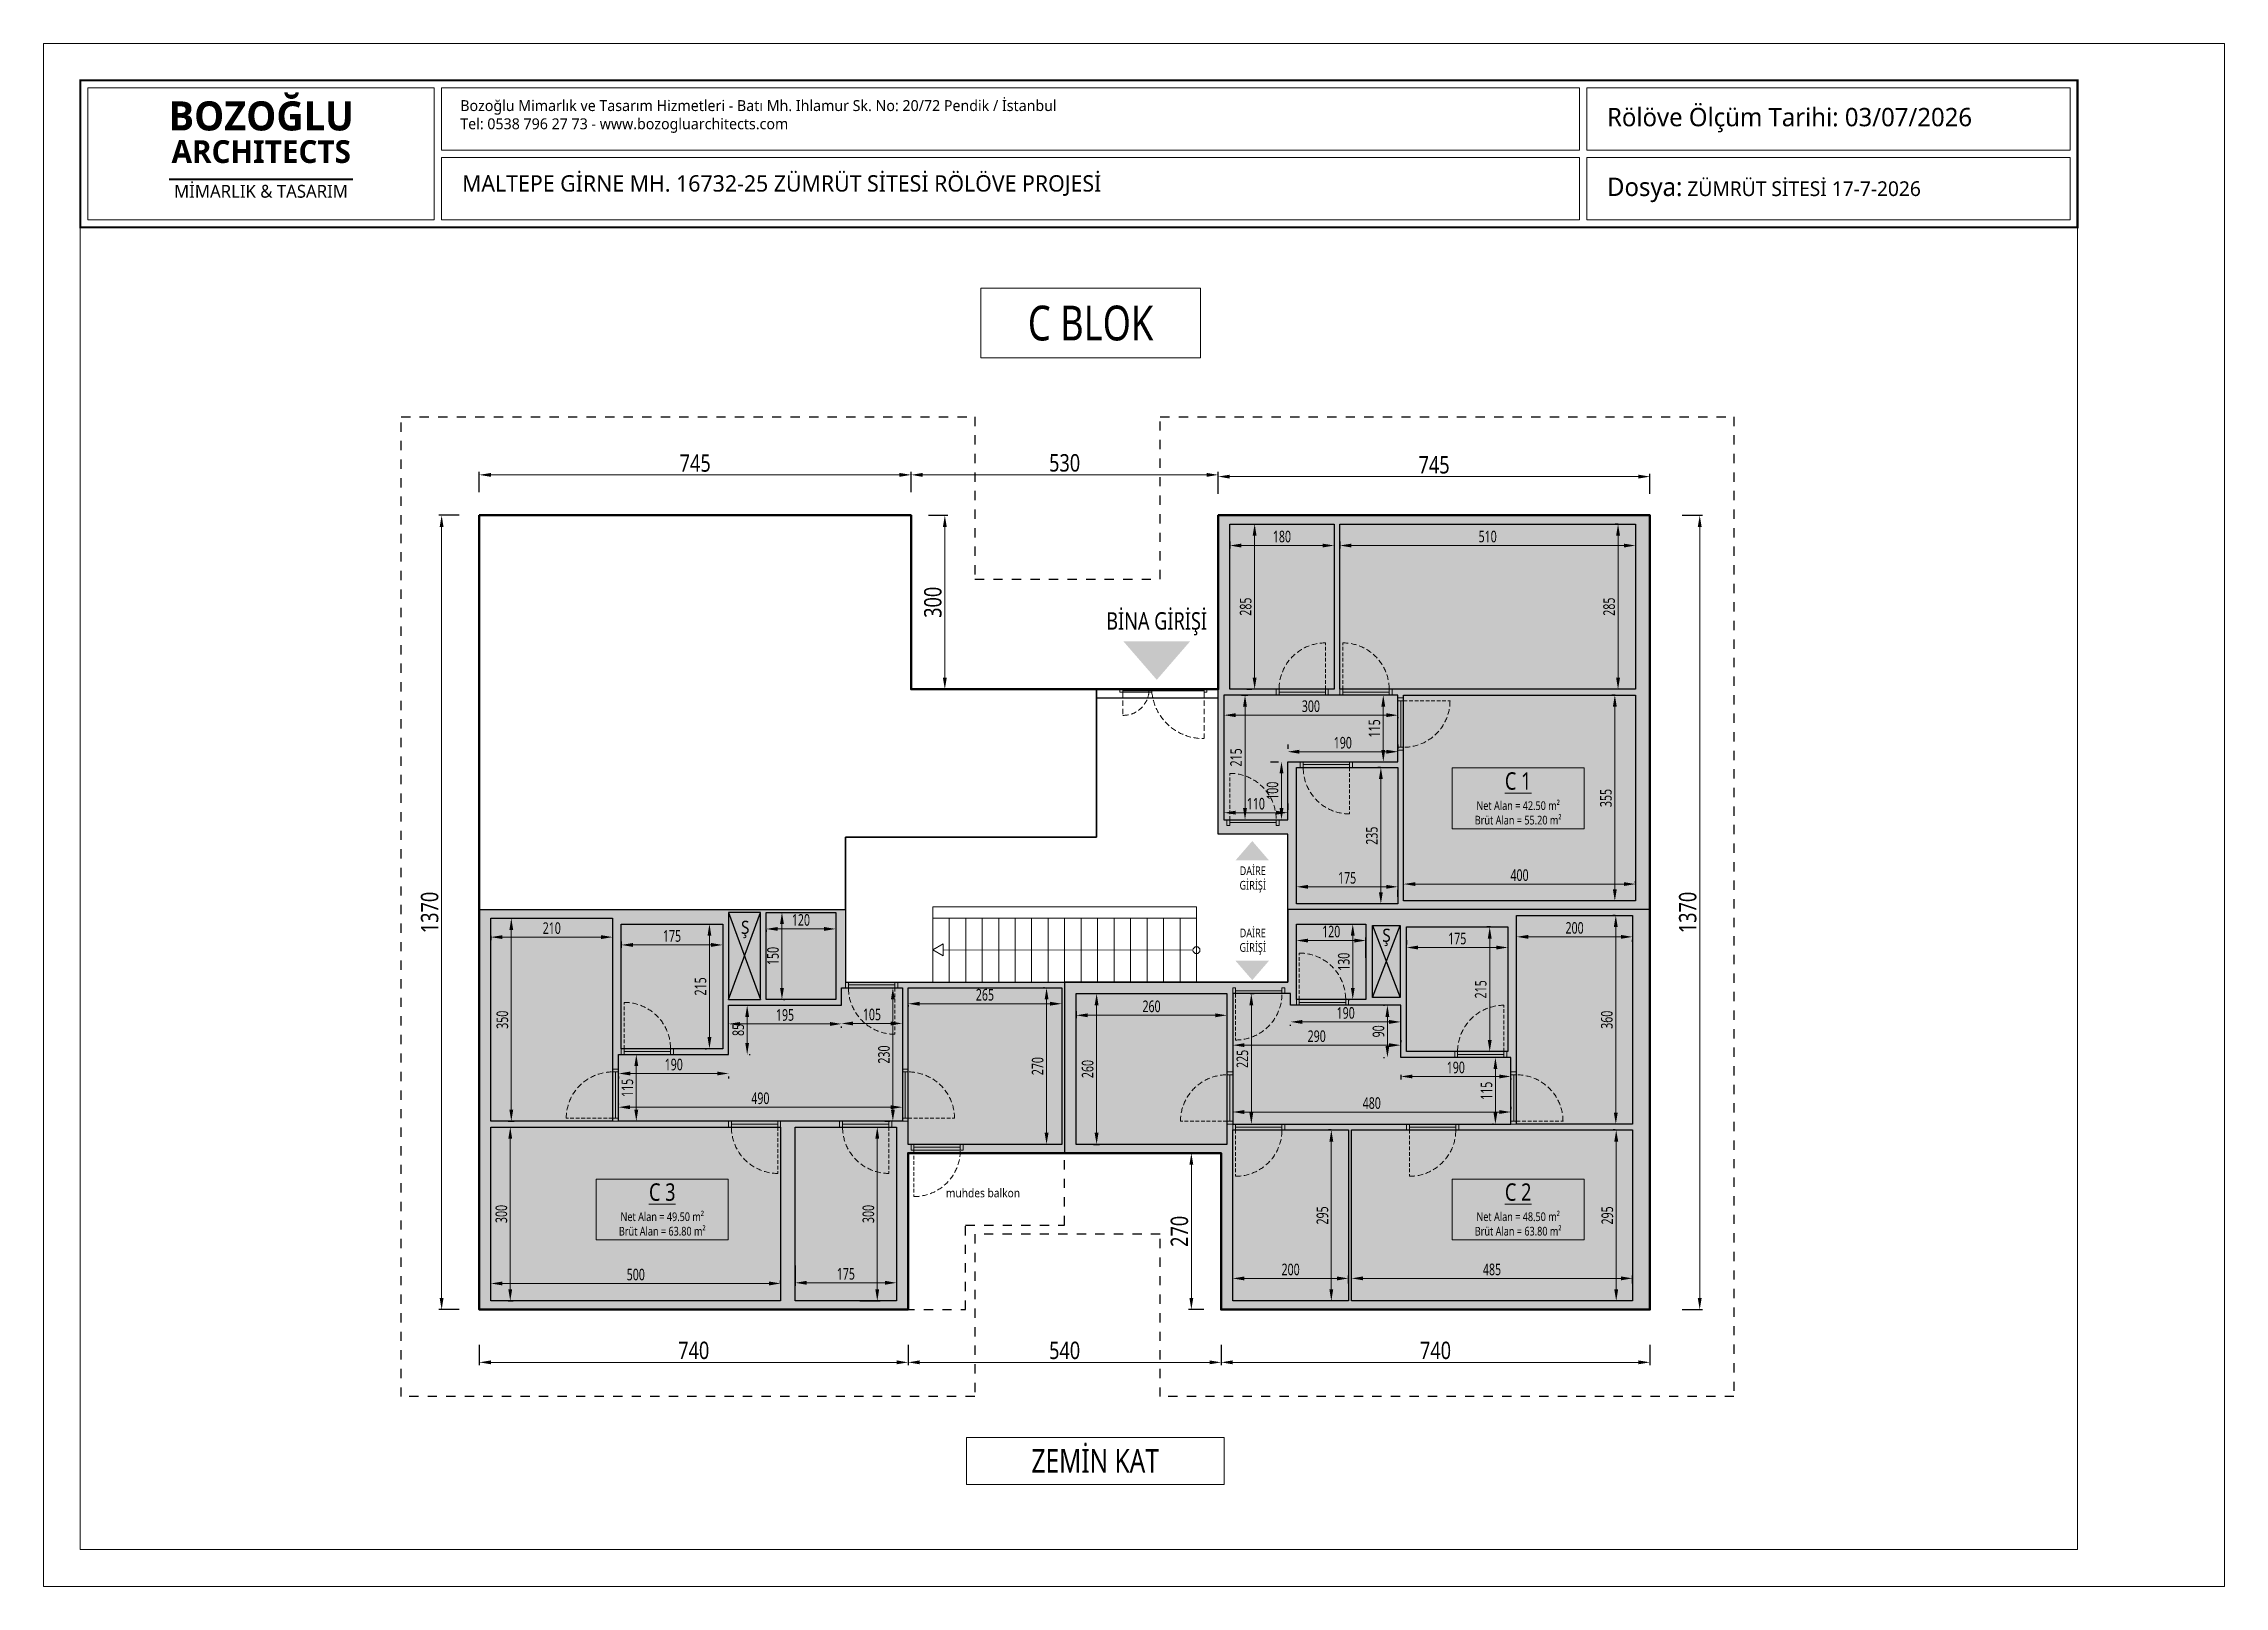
# Model space of a CAD drawing. Header units: metres. Extents: x 41905 to 73816, y -45641 to -42980.
# Drawn here: x 56958 to 60721, y -45641 to -42980 of the extents above; entities that cross this region are included whole.
import ezdxf

# ---------------------------------------------------------------- set-up
doc = ezdxf.new("R2010")
doc.units = ezdxf.units.M
doc.linetypes.add('HIDDEN2', pattern=[4.7625, 3.175, -1.5875])
doc.linetypes.add('JIS_02_1.2', pattern=[64.008, 32.004, -32.004])
for name, color, linetype, lineweight, true_color in [('0A PLAN BOYAMA', 7, 'Continuous', 13, 0xffdf7f), ('A GİRİŞ OKU', 1, 'Continuous', 13, 0xff0000), ('A YAZDIRMA', 7, 'Continuous', 13, 0x848484), ('A ÖLÇÜ DIŞ', 1, 'Continuous', 13, 0xff0000)]:
    doc.layers.add(name, color=color, linetype=linetype, lineweight=lineweight, true_color=true_color)
for name, color, linetype, lineweight in [('A ALAN BRÜT', 5, 'Continuous', 30), ('A ANTET', 7, 'Continuous', 13), ('A BİNA KONTUR', 4, 'Continuous', 50), ('A BİNA KONTUR KESİK', 4, 'JIS_02_1.2', 30), ('A DUVAR', 7, 'Continuous', 30), ('A KAPI', 11, 'Continuous', 13), ('A KAPI KESİK', 11, 'HIDDEN2', 13), ('A MERDİVEN', 3, 'Continuous', 13), ('A YAZI', 7, 'Continuous', 13)]:
    doc.layers.add(name, color=color, linetype=linetype, lineweight=lineweight)
doc.styles.add('HİB GENISO .70', font='GENISO.ttf', dxfattribs={"width": 0.7})
doc.styles.add('HİB NORMAL', font='segoeui.ttf')
doc.styles.add('HİB Segoe Bold', font='segoeuib.ttf', dxfattribs={"width": 0.8})
doc.styles.add('HİB SEGOE Normal .7', font='segoeui.ttf', dxfattribs={"width": 0.7})
doc.styles.add('HİB SEGOE Normal .9', font='segoeui.ttf', dxfattribs={"width": 0.9})
doc.styles.add('HİB Segoe Semilight .7', font='segoeuisl.ttf', dxfattribs={"width": 0.7})
doc.dimstyles.new('HİB New', dxfattribs={"dimtxt": 12, "dimasz": 18, "dimexe": 5, "dimexo": 30, "dimgap": 5, "dimtad": 1, "dimdec": 0, "dimzin": 0, "dimdsep": 46, "dimtxsty": 'HİB Segoe Semilight .7', "dimcen": 0.09, "dimclrd": 256, "dimclre": 256, "dimclrt": 256, "dimadec": 0, "dimazin": 0, "dimtfac": 1, "dimtdec": 4, "dimtix": 1, "dimtofl": 0, "dimtmove": 0, "dimatfit": 3, "dimfxl": 30, "dimfxlon": 1, "dimtvp": 1, "dimtolj": 1, "dimtzin": 0, "dimlwd": -1, "dimlwe": -3, "dimarcsym": 0})

msp = doc.modelspace()

# ---------------------------------------------------------------- texts
at = {"layer": 'A YAZI', "ltscale": 100, "attachment_point": 7, "style": 'HİB Segoe Bold', "bg_fill": 16}
for s, insert, char_height, width in [('\\pxqc;C BLOK', (58605, -43492.7), 60, 318.775), ('\\pxqc;{\\H2x;\\LC 1\\P\\pxql;}Net Alan^I= 42.50 m²\\PBrüt Alan^I= 55.20 m²', (59395.8, -44327), 15, 212.748), ('\\pxqc;{\\H2x;\\LC 3\\P\\pxql;}Net Alan^I= 49.50 m²\\PBrüt Alan^I= 63.80 m²', (57918.9, -45036), 15, 212.748), ('\\pxqc;{\\H2x;\\LC 2\\P\\pxql;}Net Alan^I= 48.50 m²\\PBrüt Alan^I= 63.80 m²', (59395.8, -45036), 15, 212.748), ('\\pxqc;ZEMİN KAT', (58570.4, -45444.6), 40.5, 403.962)]:
    msp.add_mtext(s, dxfattribs=dict(at, insert=insert, char_height=char_height, width=width))
at = {"layer": 'A YAZI', "ltscale": 100}
for s, insert, char_height, width, attachment_point, style in [('BİNA GİRİŞİ', (58878.4, -44000.7), 30, 272.47, 8, 'HİB Segoe Bold'), ('DAİRE\\PGİRİŞİ', (59044.2, -44399), 15, 136.235, 2, 'HİB Segoe Bold'), ('Ş', (58168.4, -44522.9), 22.5, 20.217, 8, 'HİB SEGOE Normal .9'), ('DAİRE\\PGİRİŞİ', (59044.2, -44551.3), 15, 136.235, 8, 'HİB Segoe Bold'), ('Ş', (59275, -44536.6), 22.5, 20.217, 8, 'HİB SEGOE Normal .9'), ('muhdes balkon', (58578.7, -44970), 15, 136.235, 8, 'HİB SEGOE Normal .9')]:
    msp.add_mtext(s, dxfattribs=dict(at, insert=insert, char_height=char_height, width=width, attachment_point=attachment_point, style=style))

# ---------------------------------------------------------------- blocks, each defined once
blk = doc.blocks.new('safsafsaf')
at = {"layer": 'A ANTET', "linetype": 'ByBlock', "ltscale": 100}
blk.add_line((49168, -37858.9), (52997.3, -37858.9), dxfattribs=at)
at = {"layer": 'A ANTET', "linetype": 'ByBlock', "ltscale": 100, "const_width": 4.22}
blk.add_lwpolyline([(49168, -37858.9), (52997.3, -37858.9), (52997.3, -38140.5), (49168, -38140.5)], close=True, dxfattribs=at)
at = {"layer": 'A ANTET', "linetype": 'ByBlock', "ltscale": 100}
for points in [[(52997.3, -40674.5), (49168, -40674.5), (49168, -37858.9), (52997.3, -37858.9)], [(49182.1, -37873), (49846.6, -37873), (49846.6, -38126.4), (49182.1, -38126.4)], [(49860.6, -37873), (52042.3, -37873), (52042.3, -37992.7), (49860.6, -37992.7)], [(52056.4, -37992.7), (52983.2, -37992.7), (52983.2, -37873), (52056.4, -37873)], [(49860.6, -38006.7), (52042.3, -38006.7), (52042.3, -38126.4), (49860.6, -38126.4)], [(52056.4, -38126.4), (52983.2, -38126.4), (52983.2, -38006.7), (52056.4, -38006.7)]]:
    blk.add_lwpolyline(points, close=True, dxfattribs=at)
blk.add_lwpolyline([(49337.9, -38048.6, 3.72, 3.72, 0), (49690.6, -38048.6, 0, 0, 0)], format="xyseb", dxfattribs=at)
at = {"layer": 'A YAZDIRMA', "linetype": 'ByBlock', "ltscale": 100}
blk.add_lwpolyline([(53278.8, -40744.9), (53278.8, -37788.5), (49097.6, -37788.5), (49097.6, -40744.9)], close=True, dxfattribs=at)
at = {"layer": 'A ANTET', "linetype": 'ByBlock', "ltscale": 100, "attachment_point": 1, "line_spacing_factor": 0.8, "style": 'HİB NORMAL'}
for s, insert, char_height, width in [('\\pxqc;{\\fSegoe UI Semibold|b0|i0|c162|p34;BOZOĞLU\\P\\pxqc;\\H0.7833x;ARCHITECTS\\P\\pxqc;\\H1.0213x;}', (49326, -37899.2), 55.749, 377.662), ('\\pxi-3,l4.25,qc,t4.25;MİMARLIK & TASARIM', (49291.1, -38059.2), 24.623, 415.716)]:
    blk.add_mtext(s, dxfattribs=dict(at, insert=insert, char_height=char_height, width=width))
at = {"layer": 'A ANTET', "linetype": 'ByBlock', "ltscale": 100, "attachment_point": 1, "style": 'HİB NORMAL'}
for s, insert, char_height, width in [('\\A1;\\pxql;Bozoğlu Mimarlık ve Tasarım Hizmetleri - Batı Mh. Ihlamur Sk. No: 20/72 Pendik / İstanbul\\PTel: 0538 796 27 73 - www.bozogluarchitects.com', (49896.5, -37896.8), 20.906, 1289.576), ('\\pxql;MALTEPE GİRNE MH. 16732-25 ZÜMRÜT SİTESİ RÖLÖVE PROJESİ', (49900, -38040.7), 31.359, 1361.276)]:
    blk.add_mtext(s, dxfattribs=dict(at, insert=insert, char_height=char_height, width=width))
at = {"layer": 'A ANTET', "color": 0, "linetype": 'ByBlock', "ltscale": 100, "char_height": 35.195, "width": 810.705, "attachment_point": 7, "style": 'HİB NORMAL'}
for s, insert in [('\\pxql;Rölöve Ölçüm Tarihi: 03/07/2026', (52095.2, -37958.7)), ('\\pxql;Dosya:{\\H0.8019x; ZÜMRÜT SİTESİ 17-7-2026}', (52095.2, -38092.4))]:
    blk.add_mtext(s, dxfattribs=dict(at, insert=insert))
blk = doc.blocks.new('*D17960')
at = {"layer": 'A ÖLÇÜ DIŞ', "lineweight": -3, "ltscale": 0.5}
for p, q in [((59004.6, -43838.5), (59004.6, -43850.6)), ((59184.6, -43838.5), (59184.6, -43850.6))]:
    blk.add_line(p, q, dxfattribs=at)
at = {"layer": 'A ÖLÇÜ DIŞ', "ltscale": 0.5}
blk.add_line((59024.6, -43845.6), (59164.6, -43845.6), dxfattribs=at)
at = {"layer": 'A ÖLÇÜ DIŞ'}
for points in [[(59024.6, -43842.3), (59024.6, -43849), (59004.6, -43845.6)], [(59164.6, -43849), (59164.6, -43842.3), (59184.6, -43845.6)]]:
    blk.add_solid(points, dxfattribs=at)
at = {"layer": 'Defpoints', "color": 0}
for p in [(59004.6, -43808.5), (59184.6, -43808.5), (59184.6, -43845.6)]:
    blk.add_point(p, dxfattribs=at)
at = {"layer": 'A ÖLÇÜ DIŞ', "ltscale": 0.5, "insert": (59094.6, -43830.2), "char_height": 20, "attachment_point": 5, "style": 'HİB SEGOE Normal .7'}
blk.add_mtext('\\A1;180', dxfattribs=at)
blk = doc.blocks.new('*D17961')
at = {"layer": 'A ÖLÇÜ DIŞ', "lineweight": -3, "ltscale": 0.5}
for p, q in [((59194.6, -43838.5), (59194.6, -43850.6)), ((59704.6, -43838.5), (59704.6, -43850.6))]:
    blk.add_line(p, q, dxfattribs=at)
at = {"layer": 'A ÖLÇÜ DIŞ', "ltscale": 0.5}
blk.add_line((59214.6, -43845.6), (59684.6, -43845.6), dxfattribs=at)
at = {"layer": 'A ÖLÇÜ DIŞ'}
for points in [[(59214.6, -43842.3), (59214.6, -43849), (59194.6, -43845.6)], [(59684.6, -43849), (59684.6, -43842.3), (59704.6, -43845.6)]]:
    blk.add_solid(points, dxfattribs=at)
at = {"layer": 'Defpoints', "color": 0}
for p in [(59194.6, -43808.5), (59704.6, -43808.5), (59704.6, -43845.6)]:
    blk.add_point(p, dxfattribs=at)
at = {"layer": 'A ÖLÇÜ DIŞ', "ltscale": 0.5, "insert": (59449.6, -43830.2), "char_height": 20, "attachment_point": 5, "style": 'HİB SEGOE Normal .7'}
blk.add_mtext('\\A1;510', dxfattribs=at)
blk = doc.blocks.new('*D17962')
at = {"layer": 'A ÖLÇÜ DIŞ', "lineweight": -3, "ltscale": 0.5}
for p, q in [((59674.6, -43808.5), (59669.6, -43808.5)), ((59674.6, -44093.5), (59669.6, -44093.5))]:
    blk.add_line(p, q, dxfattribs=at)
at = {"layer": 'A ÖLÇÜ DIŞ', "ltscale": 0.5}
blk.add_line((59674.6, -43828.5), (59674.6, -44073.5), dxfattribs=at)
at = {"layer": 'A ÖLÇÜ DIŞ'}
for points in [[(59677.9, -43828.5), (59671.2, -43828.5), (59674.6, -43808.5)], [(59671.2, -44073.5), (59677.9, -44073.5), (59674.6, -44093.5)]]:
    blk.add_solid(points, dxfattribs=at)
at = {"layer": 'Defpoints', "color": 0}
for p in [(59704.6, -43808.5), (59674.6, -44093.5), (59704.6, -44093.5)]:
    blk.add_point(p, dxfattribs=at)
at = {"layer": 'A ÖLÇÜ DIŞ', "ltscale": 0.5, "insert": (59659.2, -43951), "char_height": 20, "attachment_point": 5, "rotation": 90, "style": 'HİB SEGOE Normal .7'}
blk.add_mtext('\\A1;285', dxfattribs=at)
blk = doc.blocks.new('*D17963')
at = {"layer": 'A ÖLÇÜ DIŞ', "lineweight": -3, "ltscale": 0.5}
for p, q in [((59669.6, -44103.5), (59664, -44103.5)), ((59669.6, -44458.5), (59664, -44458.5))]:
    blk.add_line(p, q, dxfattribs=at)
at = {"layer": 'A ÖLÇÜ DIŞ', "ltscale": 0.5}
blk.add_line((59669, -44123.5), (59669, -44438.5), dxfattribs=at)
at = {"layer": 'A ÖLÇÜ DIŞ'}
for points in [[(59672.4, -44123.5), (59665.7, -44123.5), (59669, -44103.5)], [(59665.7, -44438.5), (59672.4, -44438.5), (59669, -44458.5)]]:
    blk.add_solid(points, dxfattribs=at)
at = {"layer": 'Defpoints', "color": 0}
for p in [(59699.6, -44103.5), (59669, -44458.5), (59699.6, -44458.5)]:
    blk.add_point(p, dxfattribs=at)
at = {"layer": 'A ÖLÇÜ DIŞ', "ltscale": 0.5, "insert": (59653.7, -44281), "char_height": 20, "attachment_point": 5, "rotation": 90, "style": 'HİB SEGOE Normal .7'}
blk.add_mtext('\\A1;355', dxfattribs=at)
blk = doc.blocks.new('*D17964')
at = {"layer": 'A ÖLÇÜ DIŞ', "lineweight": -3, "ltscale": 0.5}
for p, q in [((59669.6, -44483.5), (59665.7, -44483.5)), ((59669.6, -44843.5), (59665.7, -44843.5))]:
    blk.add_line(p, q, dxfattribs=at)
at = {"layer": 'A ÖLÇÜ DIŞ', "ltscale": 0.5}
blk.add_line((59670.7, -44503.5), (59670.7, -44823.5), dxfattribs=at)
at = {"layer": 'A ÖLÇÜ DIŞ'}
for points in [[(59674, -44503.5), (59667.3, -44503.5), (59670.7, -44483.5)], [(59667.3, -44823.5), (59674, -44823.5), (59670.7, -44843.5)]]:
    blk.add_solid(points, dxfattribs=at)
at = {"layer": 'Defpoints', "color": 0}
for p in [(59699.6, -44483.5), (59670.7, -44843.5), (59699.6, -44843.5)]:
    blk.add_point(p, dxfattribs=at)
at = {"layer": 'A ÖLÇÜ DIŞ', "ltscale": 0.5, "insert": (59655.3, -44663.5), "char_height": 20, "attachment_point": 5, "rotation": 90, "style": 'HİB SEGOE Normal .7'}
blk.add_mtext('\\A1;360', dxfattribs=at)
blk = doc.blocks.new('*D17965')
at = {"layer": 'A ÖLÇÜ DIŞ', "lineweight": -3, "ltscale": 0.5}
for p, q in [((59669.6, -44853.5), (59666.4, -44853.5)), ((59669.6, -45148.5), (59666.4, -45148.5))]:
    blk.add_line(p, q, dxfattribs=at)
at = {"layer": 'A ÖLÇÜ DIŞ', "ltscale": 0.5}
blk.add_line((59671.4, -44873.5), (59671.4, -45128.5), dxfattribs=at)
at = {"layer": 'A ÖLÇÜ DIŞ'}
for points in [[(59674.8, -44873.5), (59668.1, -44873.5), (59671.4, -44853.5)], [(59668.1, -45128.5), (59674.8, -45128.5), (59671.4, -45148.5)]]:
    blk.add_solid(points, dxfattribs=at)
at = {"layer": 'Defpoints', "color": 0}
for p in [(59699.6, -44853.5), (59671.4, -45148.5), (59699.6, -45148.5)]:
    blk.add_point(p, dxfattribs=at)
at = {"layer": 'A ÖLÇÜ DIŞ', "ltscale": 0.5, "insert": (59656.1, -45001), "char_height": 20, "attachment_point": 5, "rotation": 90, "style": 'HİB SEGOE Normal .7'}
blk.add_mtext('\\A1;295', dxfattribs=at)
blk = doc.blocks.new('*D17966')
at = {"layer": 'A ÖLÇÜ DIŞ', "lineweight": -3, "ltscale": 0.5}
for p, q in [((59214.6, -45118.5), (59214.6, -45104.5)), ((59699.6, -45118.5), (59699.6, -45104.5))]:
    blk.add_line(p, q, dxfattribs=at)
at = {"layer": 'A ÖLÇÜ DIŞ', "ltscale": 0.5}
blk.add_line((59234.6, -45109.5), (59679.6, -45109.5), dxfattribs=at)
at = {"layer": 'A ÖLÇÜ DIŞ'}
for points in [[(59234.6, -45106.2), (59234.6, -45112.9), (59214.6, -45109.5)], [(59679.6, -45112.9), (59679.6, -45106.2), (59699.6, -45109.5)]]:
    blk.add_solid(points, dxfattribs=at)
at = {"layer": 'Defpoints', "color": 0}
for p in [(59699.6, -45109.5), (59214.6, -45148.5), (59699.6, -45148.5)]:
    blk.add_point(p, dxfattribs=at)
at = {"layer": 'A ÖLÇÜ DIŞ', "ltscale": 0.5, "insert": (59457.1, -45094.2), "char_height": 20, "attachment_point": 5, "style": 'HİB SEGOE Normal .7'}
blk.add_mtext('\\A1;485', dxfattribs=at)
blk = doc.blocks.new('*D17967')
at = {"layer": 'A ÖLÇÜ DIŞ', "lineweight": -3, "ltscale": 0.5}
for p, q in [((59009.6, -45118.5), (59009.6, -45104.6)), ((59209.6, -45118.5), (59209.6, -45104.6))]:
    blk.add_line(p, q, dxfattribs=at)
at = {"layer": 'A ÖLÇÜ DIŞ', "ltscale": 0.5}
blk.add_line((59189.6, -45109.6), (59029.6, -45109.6), dxfattribs=at)
at = {"layer": 'A ÖLÇÜ DIŞ'}
for points in [[(59029.6, -45106.3), (59029.6, -45113), (59009.6, -45109.6)], [(59189.6, -45113), (59189.6, -45106.3), (59209.6, -45109.6)]]:
    blk.add_solid(points, dxfattribs=at)
at = {"layer": 'Defpoints', "color": 0}
for p in [(59009.6, -45109.6), (59009.6, -45148.5), (59209.6, -45148.5)]:
    blk.add_point(p, dxfattribs=at)
at = {"layer": 'A ÖLÇÜ DIŞ', "ltscale": 0.5, "insert": (59109.6, -45094.3), "char_height": 20, "attachment_point": 5, "style": 'HİB SEGOE Normal .7'}
blk.add_mtext('\\A1;200', dxfattribs=at)
blk = doc.blocks.new('*D17968')
at = {"layer": 'A ÖLÇÜ DIŞ', "lineweight": -3, "ltscale": 0.5}
for p, q in [((59499.6, -44529.2), (59499.6, -44525.5)), ((59699.6, -44529.2), (59699.6, -44525.5))]:
    blk.add_line(p, q, dxfattribs=at)
at = {"layer": 'A ÖLÇÜ DIŞ', "ltscale": 0.5}
blk.add_line((59519.6, -44520.5), (59679.6, -44520.5), dxfattribs=at)
at = {"layer": 'A ÖLÇÜ DIŞ'}
for points in [[(59519.6, -44517.2), (59519.6, -44523.8), (59499.6, -44520.5)], [(59679.6, -44523.8), (59679.6, -44517.2), (59699.6, -44520.5)]]:
    blk.add_solid(points, dxfattribs=at)
at = {"layer": 'Defpoints', "color": 0}
for p in [(59499.6, -44499.2), (59699.6, -44499.2), (59699.6, -44520.5)]:
    blk.add_point(p, dxfattribs=at)
at = {"layer": 'A ÖLÇÜ DIŞ', "ltscale": 0.5, "insert": (59599.6, -44505.2), "char_height": 20, "attachment_point": 5, "style": 'HİB SEGOE Normal .7'}
blk.add_mtext('\\A1;200', dxfattribs=at)
blk = doc.blocks.new('*D17969')
at = {"layer": 'A ÖLÇÜ DIŞ', "lineweight": -3, "ltscale": 0.5}
for p, q in [((59179.6, -44853.5), (59174.8, -44853.5)), ((59179.6, -45148.5), (59174.8, -45148.5))]:
    blk.add_line(p, q, dxfattribs=at)
at = {"layer": 'A ÖLÇÜ DIŞ', "ltscale": 0.5}
blk.add_line((59179.8, -44873.5), (59179.8, -45128.5), dxfattribs=at)
at = {"layer": 'A ÖLÇÜ DIŞ'}
for points in [[(59183.1, -44873.5), (59176.5, -44873.5), (59179.8, -44853.5)], [(59176.5, -45128.5), (59183.1, -45128.5), (59179.8, -45148.5)]]:
    blk.add_solid(points, dxfattribs=at)
at = {"layer": 'Defpoints', "color": 0}
for p in [(59209.6, -44853.5), (59179.8, -45148.5), (59209.6, -45148.5)]:
    blk.add_point(p, dxfattribs=at)
at = {"layer": 'A ÖLÇÜ DIŞ', "ltscale": 0.5, "insert": (59164.5, -45001), "char_height": 20, "attachment_point": 5, "rotation": 90, "style": 'HİB SEGOE Normal .7'}
blk.add_mtext('\\A1;295', dxfattribs=at)
blk = doc.blocks.new('*D17970')
at = {"layer": 'A ÖLÇÜ DIŞ', "lineweight": -3, "ltscale": 0.5}
for p, q in [((59459.6, -44728.5), (59458, -44728.5)), ((59459.6, -44843.5), (59458, -44843.5))]:
    blk.add_line(p, q, dxfattribs=at)
at = {"layer": 'A ÖLÇÜ DIŞ', "ltscale": 0.5}
blk.add_line((59463, -44748.5), (59463, -44823.5), dxfattribs=at)
at = {"layer": 'A ÖLÇÜ DIŞ'}
for points in [[(59466.3, -44748.5), (59459.6, -44748.5), (59463, -44728.5)], [(59459.6, -44823.5), (59466.3, -44823.5), (59463, -44843.5)]]:
    blk.add_solid(points, dxfattribs=at)
at = {"layer": 'Defpoints', "color": 0}
for p in [(59489.6, -44728.5), (59463, -44843.5), (59489.6, -44843.5)]:
    blk.add_point(p, dxfattribs=at)
at = {"layer": 'A ÖLÇÜ DIŞ', "ltscale": 0.5, "insert": (59447.6, -44786), "char_height": 20, "attachment_point": 5, "rotation": 90, "style": 'HİB SEGOE Normal .7'}
blk.add_mtext('\\A1;115', dxfattribs=at)
blk = doc.blocks.new('*D17971')
at = {"layer": 'A ÖLÇÜ DIŞ', "lineweight": -3, "ltscale": 0.5}
for p, q in [((59009.6, -44813.5), (59009.6, -44817.6)), ((59489.6, -44813.5), (59489.6, -44817.6))]:
    blk.add_line(p, q, dxfattribs=at)
at = {"layer": 'A ÖLÇÜ DIŞ', "ltscale": 0.5}
blk.add_line((59029.6, -44822.6), (59469.6, -44822.6), dxfattribs=at)
at = {"layer": 'A ÖLÇÜ DIŞ'}
for points in [[(59029.6, -44819.3), (59029.6, -44826), (59009.6, -44822.6)], [(59469.6, -44826), (59469.6, -44819.3), (59489.6, -44822.6)]]:
    blk.add_solid(points, dxfattribs=at)
at = {"layer": 'Defpoints', "color": 0}
for p in [(59009.6, -44843.5), (59489.6, -44822.6), (59489.6, -44843.5)]:
    blk.add_point(p, dxfattribs=at)
at = {"layer": 'A ÖLÇÜ DIŞ', "ltscale": 0.5, "insert": (59249.6, -44807.3), "char_height": 20, "attachment_point": 5, "style": 'HİB SEGOE Normal .7'}
blk.add_mtext('\\A1;480', dxfattribs=at)
blk = doc.blocks.new('*D17972')
at = {"layer": 'A ÖLÇÜ DIŞ', "lineweight": -3, "ltscale": 0.5}
for p, q in [((59309.6, -44526.2), (59309.6, -44533.9)), ((59484.6, -44526.2), (59484.6, -44533.9))]:
    blk.add_line(p, q, dxfattribs=at)
at = {"layer": 'A ÖLÇÜ DIŞ', "ltscale": 0.5}
blk.add_line((59329.6, -44538.9), (59464.6, -44538.9), dxfattribs=at)
at = {"layer": 'A ÖLÇÜ DIŞ'}
for points in [[(59329.6, -44535.6), (59329.6, -44542.3), (59309.6, -44538.9)], [(59464.6, -44542.3), (59464.6, -44535.6), (59484.6, -44538.9)]]:
    blk.add_solid(points, dxfattribs=at)
at = {"layer": 'Defpoints', "color": 0}
for p in [(59484.6, -44538.9), (59309.6, -44556.2), (59484.6, -44556.2)]:
    blk.add_point(p, dxfattribs=at)
at = {"layer": 'A ÖLÇÜ DIŞ', "ltscale": 0.5, "insert": (59397.1, -44523.5), "char_height": 20, "attachment_point": 5, "style": 'HİB SEGOE Normal .7'}
blk.add_mtext('\\A1;175', dxfattribs=at)
blk = doc.blocks.new('*D17973')
at = {"layer": 'A ÖLÇÜ DIŞ', "lineweight": -3, "ltscale": 0.5}
for p, q in [((59454.6, -44503.5), (59448.1, -44503.5)), ((59454.6, -44718.5), (59448.1, -44718.5))]:
    blk.add_line(p, q, dxfattribs=at)
at = {"layer": 'A ÖLÇÜ DIŞ', "ltscale": 0.5}
blk.add_line((59453.1, -44523.5), (59453.1, -44698.5), dxfattribs=at)
at = {"layer": 'A ÖLÇÜ DIŞ'}
for points in [[(59456.5, -44523.5), (59449.8, -44523.5), (59453.1, -44503.5)], [(59449.8, -44698.5), (59456.5, -44698.5), (59453.1, -44718.5)]]:
    blk.add_solid(points, dxfattribs=at)
at = {"layer": 'Defpoints', "color": 0}
for p in [(59484.6, -44503.5), (59453.1, -44718.5), (59484.6, -44718.5)]:
    blk.add_point(p, dxfattribs=at)
at = {"layer": 'A ÖLÇÜ DIŞ', "ltscale": 0.5, "insert": (59437.7, -44611), "char_height": 20, "attachment_point": 5, "rotation": 90, "style": 'HİB SEGOE Normal .7'}
blk.add_mtext('\\A1;215', dxfattribs=at)
blk = doc.blocks.new('*D17974')
at = {"layer": 'A ÖLÇÜ DIŞ', "lineweight": -3, "ltscale": 0.5}
for p, q in [((59119.6, -44556.9), (59119.6, -44521.9)), ((59239.6, -44556.9), (59239.6, -44521.9))]:
    blk.add_line(p, q, dxfattribs=at)
at = {"layer": 'A ÖLÇÜ DIŞ', "ltscale": 0.5}
blk.add_line((59219.6, -44526.9), (59139.6, -44526.9), dxfattribs=at)
at = {"layer": 'A ÖLÇÜ DIŞ'}
for points in [[(59139.6, -44523.6), (59139.6, -44530.3), (59119.6, -44526.9)], [(59219.6, -44530.3), (59219.6, -44523.6), (59239.6, -44526.9)]]:
    blk.add_solid(points, dxfattribs=at)
at = {"layer": 'Defpoints', "color": 0}
for p in [(59119.6, -44526.9), (59119.6, -44628.5), (59239.6, -44628.5)]:
    blk.add_point(p, dxfattribs=at)
at = {"layer": 'A ÖLÇÜ DIŞ', "ltscale": 0.5, "insert": (59179.6, -44511.5), "char_height": 20, "attachment_point": 5, "style": 'HİB SEGOE Normal .7'}
blk.add_mtext('\\A1;120', dxfattribs=at)
blk = doc.blocks.new('*D17975')
at = {"layer": 'A ÖLÇÜ DIŞ', "lineweight": -3, "ltscale": 0.5}
for p, q in [((59209.6, -44498.5), (59211.8, -44498.5)), ((59209.6, -44628.5), (59211.8, -44628.5))]:
    blk.add_line(p, q, dxfattribs=at)
at = {"layer": 'A ÖLÇÜ DIŞ', "ltscale": 0.5}
blk.add_line((59216.8, -44518.5), (59216.8, -44608.5), dxfattribs=at)
at = {"layer": 'A ÖLÇÜ DIŞ'}
for points in [[(59220.1, -44518.5), (59213.5, -44518.5), (59216.8, -44498.5)], [(59213.5, -44608.5), (59220.1, -44608.5), (59216.8, -44628.5)]]:
    blk.add_solid(points, dxfattribs=at)
at = {"layer": 'Defpoints', "color": 0}
for p in [(59239.6, -44498.5), (59216.8, -44628.5), (59239.6, -44628.5)]:
    blk.add_point(p, dxfattribs=at)
at = {"layer": 'A ÖLÇÜ DIŞ', "ltscale": 0.5, "insert": (59201.4, -44563.5), "char_height": 20, "attachment_point": 5, "rotation": 90, "style": 'HİB SEGOE Normal .7'}
blk.add_mtext('\\A1;130', dxfattribs=at)
blk = doc.blocks.new('*D17976')
at = {"layer": 'A ÖLÇÜ DIŞ', "ltscale": 0.5}
blk.add_line((59279.6, -44667.2), (59129.6, -44667.2), dxfattribs=at)
at = {"layer": 'A ÖLÇÜ DIŞ', "lineweight": -3, "ltscale": 0.5}
for p, q in [((59109.6, -44673.9), (59109.6, -44672.2)), ((59299.6, -44673.9), (59299.6, -44672.2))]:
    blk.add_line(p, q, dxfattribs=at)
at = {"layer": 'A ÖLÇÜ DIŞ'}
for points in [[(59129.6, -44663.9), (59129.6, -44670.6), (59109.6, -44667.2)], [(59279.6, -44670.6), (59279.6, -44663.9), (59299.6, -44667.2)]]:
    blk.add_solid(points, dxfattribs=at)
at = {"layer": 'Defpoints', "color": 0}
for p in [(59109.6, -44643.9), (59109.6, -44667.2), (59299.6, -44643.9)]:
    blk.add_point(p, dxfattribs=at)
at = {"layer": 'A ÖLÇÜ DIŞ', "ltscale": 0.5, "insert": (59204.6, -44651.8), "char_height": 20, "attachment_point": 5, "style": 'HİB SEGOE Normal .7'}
blk.add_mtext('\\A1;190', dxfattribs=at)
blk = doc.blocks.new('*D17977')
at = {"layer": 'A ÖLÇÜ DIŞ', "lineweight": -3, "ltscale": 0.5}
for p, q in [((59269.6, -44638.5), (59271.6, -44638.5)), ((59269.6, -44728.5), (59271.6, -44728.5))]:
    blk.add_line(p, q, dxfattribs=at)
at = {"layer": 'A ÖLÇÜ DIŞ', "ltscale": 0.5}
blk.add_line((59276.6, -44658.5), (59276.6, -44708.5), dxfattribs=at)
at = {"layer": 'A ÖLÇÜ DIŞ'}
for points in [[(59279.9, -44658.5), (59273.2, -44658.5), (59276.6, -44638.5)], [(59273.2, -44708.5), (59279.9, -44708.5), (59276.6, -44728.5)]]:
    blk.add_solid(points, dxfattribs=at)
at = {"layer": 'Defpoints', "color": 0}
for p in [(59299.6, -44638.5), (59276.6, -44728.5), (59299.6, -44728.5)]:
    blk.add_point(p, dxfattribs=at)
at = {"layer": 'A ÖLÇÜ DIŞ', "ltscale": 0.5, "insert": (59261.2, -44683.5), "char_height": 20, "attachment_point": 5, "rotation": 90, "style": 'HİB SEGOE Normal .7'}
blk.add_mtext('\\A1;90', dxfattribs=at)
blk = doc.blocks.new('*D17978')
at = {"layer": 'A ÖLÇÜ DIŞ', "lineweight": -3, "ltscale": 0.5}
for p, q in [((59299.6, -44758.5), (59299.6, -44766.3)), ((59489.6, -44765), (59489.6, -44766.3))]:
    blk.add_line(p, q, dxfattribs=at)
at = {"layer": 'A ÖLÇÜ DIŞ', "ltscale": 0.5}
blk.add_line((59319.6, -44761.3), (59469.6, -44761.3), dxfattribs=at)
at = {"layer": 'A ÖLÇÜ DIŞ'}
for points in [[(59319.6, -44758), (59319.6, -44764.6), (59299.6, -44761.3)], [(59469.6, -44764.6), (59469.6, -44758), (59489.6, -44761.3)]]:
    blk.add_solid(points, dxfattribs=at)
at = {"layer": 'Defpoints', "color": 0}
for p in [(59299.6, -44728.5), (59489.6, -44735), (59489.6, -44761.3)]:
    blk.add_point(p, dxfattribs=at)
at = {"layer": 'A ÖLÇÜ DIŞ', "ltscale": 0.5, "insert": (59394.6, -44745.9), "char_height": 20, "attachment_point": 5, "style": 'HİB SEGOE Normal .7'}
blk.add_mtext('\\A1;190', dxfattribs=at)
blk = doc.blocks.new('*D17979')
at = {"layer": 'A ÖLÇÜ DIŞ', "lineweight": -3, "ltscale": 0.5}
for p, q in [((59039.6, -44618.5), (59046.8, -44618.5)), ((59039.6, -44843.5), (59046.8, -44843.5))]:
    blk.add_line(p, q, dxfattribs=at)
at = {"layer": 'A ÖLÇÜ DIŞ', "ltscale": 0.5}
blk.add_line((59041.8, -44823.5), (59041.8, -44638.5), dxfattribs=at)
at = {"layer": 'A ÖLÇÜ DIŞ'}
for points in [[(59045.1, -44638.5), (59038.4, -44638.5), (59041.8, -44618.5)], [(59038.4, -44823.5), (59045.1, -44823.5), (59041.8, -44843.5)]]:
    blk.add_solid(points, dxfattribs=at)
at = {"layer": 'Defpoints', "color": 0}
for p in [(59009.6, -44618.5), (59041.8, -44618.5), (59009.6, -44843.5)]:
    blk.add_point(p, dxfattribs=at)
at = {"layer": 'A ÖLÇÜ DIŞ', "ltscale": 0.5, "insert": (59026.4, -44731), "char_height": 20, "attachment_point": 5, "rotation": 90, "style": 'HİB SEGOE Normal .7'}
blk.add_mtext('\\A1;225', dxfattribs=at)
blk = doc.blocks.new('*D17980')
at = {"layer": 'A ÖLÇÜ DIŞ', "lineweight": -3, "ltscale": 0.5}
for p, q in [((58254.6, -45087.2), (58254.6, -45122.2)), ((58429.6, -45087.2), (58429.6, -45122.2))]:
    blk.add_line(p, q, dxfattribs=at)
at = {"layer": 'A ÖLÇÜ DIŞ', "ltscale": 0.5}
blk.add_line((58409.6, -45117.2), (58274.6, -45117.2), dxfattribs=at)
at = {"layer": 'A ÖLÇÜ DIŞ'}
for points in [[(58274.6, -45113.8), (58274.6, -45120.5), (58254.6, -45117.2)], [(58409.6, -45120.5), (58409.6, -45113.8), (58429.6, -45117.2)]]:
    blk.add_solid(points, dxfattribs=at)
at = {"layer": 'Defpoints', "color": 0}
for p in [(58254.6, -44848.5), (58429.6, -44848.5), (58254.6, -45117.2)]:
    blk.add_point(p, dxfattribs=at)
at = {"layer": 'A ÖLÇÜ DIŞ', "ltscale": 0.5, "insert": (58342.1, -45101.8), "char_height": 20, "attachment_point": 5, "style": 'HİB SEGOE Normal .7'}
blk.add_mtext('\\A1;175', dxfattribs=at)
blk = doc.blocks.new('*D17981')
at = {"layer": 'A ÖLÇÜ DIŞ', "lineweight": -3, "ltscale": 0.5}
for p, q in [((57729.6, -45118.5), (57729.6, -45113.3)), ((58229.6, -45118.5), (58229.6, -45113.3))]:
    blk.add_line(p, q, dxfattribs=at)
at = {"layer": 'A ÖLÇÜ DIŞ', "ltscale": 0.5}
blk.add_line((58209.6, -45118.3), (57749.6, -45118.3), dxfattribs=at)
at = {"layer": 'A ÖLÇÜ DIŞ'}
for points in [[(57749.6, -45115), (57749.6, -45121.7), (57729.6, -45118.3)], [(58209.6, -45121.7), (58209.6, -45115), (58229.6, -45118.3)]]:
    blk.add_solid(points, dxfattribs=at)
at = {"layer": 'Defpoints', "color": 0}
for p in [(57729.6, -45118.3), (57729.6, -45148.5), (58229.6, -45148.5)]:
    blk.add_point(p, dxfattribs=at)
at = {"layer": 'A ÖLÇÜ DIŞ', "ltscale": 0.5, "insert": (57979.6, -45103), "char_height": 20, "attachment_point": 5, "style": 'HİB SEGOE Normal .7'}
blk.add_mtext('\\A1;500', dxfattribs=at)
blk = doc.blocks.new('*D17982')
at = {"layer": 'A ÖLÇÜ DIŞ', "lineweight": -3, "ltscale": 0.5}
for p, q in [((57759.6, -44848.5), (57768, -44848.5)), ((57759.6, -45148.5), (57768, -45148.5))]:
    blk.add_line(p, q, dxfattribs=at)
at = {"layer": 'A ÖLÇÜ DIŞ', "ltscale": 0.5}
blk.add_line((57763, -45128.5), (57763, -44868.5), dxfattribs=at)
at = {"layer": 'A ÖLÇÜ DIŞ'}
for points in [[(57766.3, -44868.5), (57759.7, -44868.5), (57763, -44848.5)], [(57759.7, -45128.5), (57766.3, -45128.5), (57763, -45148.5)]]:
    blk.add_solid(points, dxfattribs=at)
at = {"layer": 'Defpoints', "color": 0}
for p in [(57729.6, -44848.5), (57763, -44848.5), (57729.6, -45148.5)]:
    blk.add_point(p, dxfattribs=at)
at = {"layer": 'A ÖLÇÜ DIŞ', "ltscale": 0.5, "insert": (57747.7, -44998.5), "char_height": 20, "attachment_point": 5, "rotation": 90, "style": 'HİB SEGOE Normal .7'}
blk.add_mtext('\\A1;300', dxfattribs=at)
blk = doc.blocks.new('*D17983')
at = {"layer": 'A ÖLÇÜ DIŞ', "lineweight": -3, "ltscale": 0.5}
for p, q in [((57759.6, -44488.5), (57769.8, -44488.5)), ((57759.6, -44838.5), (57769.8, -44838.5))]:
    blk.add_line(p, q, dxfattribs=at)
at = {"layer": 'A ÖLÇÜ DIŞ', "ltscale": 0.5}
blk.add_line((57764.8, -44818.5), (57764.8, -44508.5), dxfattribs=at)
at = {"layer": 'A ÖLÇÜ DIŞ'}
for points in [[(57768.1, -44508.5), (57761.5, -44508.5), (57764.8, -44488.5)], [(57761.5, -44818.5), (57768.1, -44818.5), (57764.8, -44838.5)]]:
    blk.add_solid(points, dxfattribs=at)
at = {"layer": 'Defpoints', "color": 0}
for p in [(57729.6, -44488.5), (57764.8, -44488.5), (57729.6, -44838.5)]:
    blk.add_point(p, dxfattribs=at)
at = {"layer": 'A ÖLÇÜ DIŞ', "ltscale": 0.5, "insert": (57749.4, -44663.5), "char_height": 20, "attachment_point": 5, "rotation": 90, "style": 'HİB SEGOE Normal .7'}
blk.add_mtext('\\A1;350', dxfattribs=at)
blk = doc.blocks.new('*D17984')
at = {"layer": 'A ÖLÇÜ DIŞ', "lineweight": -3, "ltscale": 0.5}
for p, q in [((58366.3, -44848.5), (58401.3, -44848.5)), ((58366.3, -45148.5), (58401.3, -45148.5))]:
    blk.add_line(p, q, dxfattribs=at)
at = {"layer": 'A ÖLÇÜ DIŞ', "ltscale": 0.5}
blk.add_line((58396.3, -44868.5), (58396.3, -45128.5), dxfattribs=at)
at = {"layer": 'A ÖLÇÜ DIŞ'}
for points in [[(58399.6, -44868.5), (58393, -44868.5), (58396.3, -44848.5)], [(58393, -45128.5), (58399.6, -45128.5), (58396.3, -45148.5)]]:
    blk.add_solid(points, dxfattribs=at)
at = {"layer": 'Defpoints', "color": 0}
for p in [(58254.6, -44848.5), (58254.6, -45148.5), (58396.3, -45148.5)]:
    blk.add_point(p, dxfattribs=at)
at = {"layer": 'A ÖLÇÜ DIŞ', "ltscale": 0.5, "insert": (58381, -44998.5), "char_height": 20, "attachment_point": 5, "rotation": 90, "style": 'HİB SEGOE Normal .7'}
blk.add_mtext('\\A1;300', dxfattribs=at)
blk = doc.blocks.new('*D17985')
at = {"layer": 'A ÖLÇÜ DIŞ', "lineweight": -3, "ltscale": 0.5}
for p, q in [((58204.6, -44508.5), (58204.6, -44511.9)), ((58324.6, -44508.5), (58324.6, -44511.9))]:
    blk.add_line(p, q, dxfattribs=at)
at = {"layer": 'A ÖLÇÜ DIŞ', "ltscale": 0.5}
blk.add_line((58224.6, -44506.9), (58304.6, -44506.9), dxfattribs=at)
at = {"layer": 'A ÖLÇÜ DIŞ'}
for points in [[(58224.6, -44503.5), (58224.6, -44510.2), (58204.6, -44506.9)], [(58304.6, -44510.2), (58304.6, -44503.5), (58324.6, -44506.9)]]:
    blk.add_solid(points, dxfattribs=at)
at = {"layer": 'Defpoints', "color": 0}
for p in [(58204.6, -44478.5), (58324.6, -44478.5), (58324.6, -44506.9)]:
    blk.add_point(p, dxfattribs=at)
at = {"layer": 'A ÖLÇÜ DIŞ', "ltscale": 0.5, "insert": (58264.6, -44491.5), "char_height": 20, "attachment_point": 5, "style": 'HİB SEGOE Normal .7'}
blk.add_mtext('\\A1;120', dxfattribs=at)
blk = doc.blocks.new('*D17986')
at = {"layer": 'A ÖLÇÜ DIŞ', "lineweight": -3, "ltscale": 0.5}
for p, q in [((58234.6, -44478.5), (58236.8, -44478.5)), ((58234.6, -44628.5), (58236.8, -44628.5))]:
    blk.add_line(p, q, dxfattribs=at)
at = {"layer": 'A ÖLÇÜ DIŞ', "ltscale": 0.5}
blk.add_line((58231.8, -44608.5), (58231.8, -44498.5), dxfattribs=at)
at = {"layer": 'A ÖLÇÜ DIŞ'}
for points in [[(58235.2, -44498.5), (58228.5, -44498.5), (58231.8, -44478.5)], [(58228.5, -44608.5), (58235.2, -44608.5), (58231.8, -44628.5)]]:
    blk.add_solid(points, dxfattribs=at)
at = {"layer": 'Defpoints', "color": 0}
for p in [(58204.6, -44478.5), (58231.8, -44478.5), (58204.6, -44628.5)]:
    blk.add_point(p, dxfattribs=at)
at = {"layer": 'A ÖLÇÜ DIŞ', "ltscale": 0.5, "insert": (58216.4, -44553.5), "char_height": 20, "attachment_point": 5, "rotation": 90, "style": 'HİB SEGOE Normal .7'}
blk.add_mtext('\\A1;150', dxfattribs=at)
blk = doc.blocks.new('*D17987')
at = {"layer": 'A ÖLÇÜ DIŞ', "lineweight": -3, "ltscale": 0.5}
for p, q in [((58099.6, -44498.5), (58101.7, -44498.5)), ((58099.6, -44713.5), (58101.7, -44713.5))]:
    blk.add_line(p, q, dxfattribs=at)
at = {"layer": 'A ÖLÇÜ DIŞ', "ltscale": 0.5}
blk.add_line((58106.7, -44518.5), (58106.7, -44693.5), dxfattribs=at)
at = {"layer": 'A ÖLÇÜ DIŞ'}
for points in [[(58110, -44518.5), (58103.4, -44518.5), (58106.7, -44498.5)], [(58103.4, -44693.5), (58110, -44693.5), (58106.7, -44713.5)]]:
    blk.add_solid(points, dxfattribs=at)
at = {"layer": 'Defpoints', "color": 0}
for p in [(58129.6, -44498.5), (58106.7, -44713.5), (58129.6, -44713.5)]:
    blk.add_point(p, dxfattribs=at)
at = {"layer": 'A ÖLÇÜ DIŞ', "ltscale": 0.5, "insert": (58091.3, -44606), "char_height": 20, "attachment_point": 5, "rotation": 90, "style": 'HİB SEGOE Normal .7'}
blk.add_mtext('\\A1;215', dxfattribs=at)
blk = doc.blocks.new('*D17988')
at = {"layer": 'A ÖLÇÜ DIŞ', "lineweight": -3, "ltscale": 0.5}
for p, q in [((57954.6, -44528.5), (57954.6, -44539.5)), ((58129.6, -44528.5), (58129.6, -44539.5))]:
    blk.add_line(p, q, dxfattribs=at)
at = {"layer": 'A ÖLÇÜ DIŞ', "ltscale": 0.5}
blk.add_line((57974.6, -44534.5), (58109.6, -44534.5), dxfattribs=at)
at = {"layer": 'A ÖLÇÜ DIŞ'}
for points in [[(57974.6, -44531.1), (57974.6, -44537.8), (57954.6, -44534.5)], [(58109.6, -44537.8), (58109.6, -44531.1), (58129.6, -44534.5)]]:
    blk.add_solid(points, dxfattribs=at)
at = {"layer": 'Defpoints', "color": 0}
for p in [(57954.6, -44498.5), (58129.6, -44498.5), (58129.6, -44534.5)]:
    blk.add_point(p, dxfattribs=at)
at = {"layer": 'A ÖLÇÜ DIŞ', "ltscale": 0.5, "insert": (58042.1, -44519.1), "char_height": 20, "attachment_point": 5, "style": 'HİB SEGOE Normal .7'}
blk.add_mtext('\\A1;175', dxfattribs=at)
blk = doc.blocks.new('*D17989')
at = {"layer": 'A ÖLÇÜ DIŞ', "lineweight": -3, "ltscale": 0.5}
for p, q in [((57729.6, -44518.5), (57729.6, -44526)), ((57939.6, -44518.5), (57939.6, -44526))]:
    blk.add_line(p, q, dxfattribs=at)
at = {"layer": 'A ÖLÇÜ DIŞ', "ltscale": 0.5}
blk.add_line((57919.6, -44521), (57749.6, -44521), dxfattribs=at)
at = {"layer": 'A ÖLÇÜ DIŞ'}
for points in [[(57749.6, -44517.6), (57749.6, -44524.3), (57729.6, -44521)], [(57919.6, -44524.3), (57919.6, -44517.6), (57939.6, -44521)]]:
    blk.add_solid(points, dxfattribs=at)
at = {"layer": 'Defpoints', "color": 0}
for p in [(57729.6, -44488.5), (57939.6, -44488.5), (57729.6, -44521)]:
    blk.add_point(p, dxfattribs=at)
at = {"layer": 'A ÖLÇÜ DIŞ', "ltscale": 0.5, "insert": (57834.6, -44505.6), "char_height": 20, "attachment_point": 5, "style": 'HİB SEGOE Normal .7'}
blk.add_mtext('\\A1;210', dxfattribs=at)
blk = doc.blocks.new('*D17990')
at = {"layer": 'A ÖLÇÜ DIŞ', "lineweight": -3, "ltscale": 0.5}
for p, q in [((57985.4, -44723.5), (57985.5, -44723.5)), ((57985.4, -44838.5), (57985.5, -44838.5))]:
    blk.add_line(p, q, dxfattribs=at)
at = {"layer": 'A ÖLÇÜ DIŞ', "ltscale": 0.5}
blk.add_line((57980.5, -44743.5), (57980.5, -44818.5), dxfattribs=at)
at = {"layer": 'A ÖLÇÜ DIŞ'}
for points in [[(57983.8, -44743.5), (57977.1, -44743.5), (57980.5, -44723.5)], [(57977.1, -44818.5), (57983.8, -44818.5), (57980.5, -44838.5)]]:
    blk.add_solid(points, dxfattribs=at)
at = {"layer": 'Defpoints', "color": 0}
for p in [(57955.4, -44723.5), (57955.4, -44838.5), (57980.5, -44838.5)]:
    blk.add_point(p, dxfattribs=at)
at = {"layer": 'A ÖLÇÜ DIŞ', "ltscale": 0.5, "insert": (57965.1, -44781), "char_height": 20, "attachment_point": 5, "rotation": 90, "style": 'HİB SEGOE Normal .7'}
blk.add_mtext('\\A1;115', dxfattribs=at)
blk = doc.blocks.new('*D17991')
at = {"layer": 'A ÖLÇÜ DIŞ', "lineweight": -3, "ltscale": 0.5}
for p, q in [((57950.1, -44765), (57950.1, -44761.2)), ((58140.1, -44765), (58140.1, -44761.2))]:
    blk.add_line(p, q, dxfattribs=at)
at = {"layer": 'A ÖLÇÜ DIŞ', "ltscale": 0.5}
blk.add_line((57970.1, -44756.2), (58120.1, -44756.2), dxfattribs=at)
at = {"layer": 'A ÖLÇÜ DIŞ'}
for points in [[(57970.1, -44752.9), (57970.1, -44759.5), (57950.1, -44756.2)], [(58120.1, -44759.5), (58120.1, -44752.9), (58140.1, -44756.2)]]:
    blk.add_solid(points, dxfattribs=at)
at = {"layer": 'Defpoints', "color": 0}
for p in [(57950.1, -44735), (58140.1, -44735), (58140.1, -44756.2)]:
    blk.add_point(p, dxfattribs=at)
at = {"layer": 'A ÖLÇÜ DIŞ', "ltscale": 0.5, "insert": (58045.1, -44740.8), "char_height": 20, "attachment_point": 5, "style": 'HİB SEGOE Normal .7'}
blk.add_mtext('\\A1;190', dxfattribs=at)
blk = doc.blocks.new('*D17992')
at = {"layer": 'A ÖLÇÜ DIŞ', "ltscale": 0.5}
blk.add_line((58171.8, -44703.5), (58171.8, -44658.5), dxfattribs=at)
at = {"layer": 'A ÖLÇÜ DIŞ', "lineweight": -3, "ltscale": 0.5}
for p, q in [((58175.5, -44638.5), (58176.8, -44638.5)), ((58175.5, -44723.5), (58176.8, -44723.5))]:
    blk.add_line(p, q, dxfattribs=at)
at = {"layer": 'A ÖLÇÜ DIŞ'}
for points in [[(58175.1, -44658.5), (58168.5, -44658.5), (58171.8, -44638.5)], [(58168.5, -44703.5), (58175.1, -44703.5), (58171.8, -44723.5)]]:
    blk.add_solid(points, dxfattribs=at)
at = {"layer": 'Defpoints', "color": 0}
for p in [(58145.5, -44638.5), (58171.8, -44638.5), (58145.5, -44723.5)]:
    blk.add_point(p, dxfattribs=at)
at = {"layer": 'A ÖLÇÜ DIŞ', "ltscale": 0.5, "insert": (58156.5, -44681), "char_height": 20, "attachment_point": 5, "rotation": 90, "style": 'HİB SEGOE Normal .7'}
blk.add_mtext('\\A1;85', dxfattribs=at)
blk = doc.blocks.new('*D17993')
at = {"layer": 'A ÖLÇÜ DIŞ', "lineweight": -3, "ltscale": 0.5}
for p, q in [((58139.6, -44677.2), (58139.6, -44675.7)), ((58334.6, -44677.2), (58334.6, -44675.7))]:
    blk.add_line(p, q, dxfattribs=at)
at = {"layer": 'A ÖLÇÜ DIŞ', "ltscale": 0.5}
blk.add_line((58159.6, -44670.7), (58314.6, -44670.7), dxfattribs=at)
at = {"layer": 'A ÖLÇÜ DIŞ'}
for points in [[(58159.6, -44667.4), (58159.6, -44674.1), (58139.6, -44670.7)], [(58314.6, -44674.1), (58314.6, -44667.4), (58334.6, -44670.7)]]:
    blk.add_solid(points, dxfattribs=at)
at = {"layer": 'Defpoints', "color": 0}
for p in [(58139.6, -44647.2), (58334.6, -44647.2), (58334.6, -44670.7)]:
    blk.add_point(p, dxfattribs=at)
at = {"layer": 'A ÖLÇÜ DIŞ', "ltscale": 0.5, "insert": (58237.1, -44655.3), "char_height": 20, "attachment_point": 5, "style": 'HİB SEGOE Normal .7'}
blk.add_mtext('\\A1;195', dxfattribs=at)
blk = doc.blocks.new('*D17994')
at = {"layer": 'A ÖLÇÜ DIŞ', "lineweight": -3, "ltscale": 0.5}
for p, q in [((58439.6, -44639.9), (58439.6, -44674.9)), ((58334.6, -44676.4), (58334.6, -44674.9))]:
    blk.add_line(p, q, dxfattribs=at)
at = {"layer": 'A ÖLÇÜ DIŞ', "ltscale": 0.5}
blk.add_line((58354.6, -44669.9), (58419.6, -44669.9), dxfattribs=at)
at = {"layer": 'A ÖLÇÜ DIŞ'}
for points in [[(58354.6, -44666.6), (58354.6, -44673.2), (58334.6, -44669.9)], [(58419.6, -44673.2), (58419.6, -44666.6), (58439.6, -44669.9)]]:
    blk.add_solid(points, dxfattribs=at)
at = {"layer": 'Defpoints', "color": 0}
for p in [(58439.6, -44608.5), (58334.6, -44646.4), (58439.6, -44669.9)]:
    blk.add_point(p, dxfattribs=at)
at = {"layer": 'A ÖLÇÜ DIŞ', "ltscale": 0.5, "insert": (58387.1, -44654.5), "char_height": 20, "attachment_point": 5, "style": 'HİB SEGOE Normal .7'}
blk.add_mtext('\\A1;105', dxfattribs=at)
blk = doc.blocks.new('*D17995')
at = {"layer": 'A ÖLÇÜ DIŞ', "lineweight": -3, "ltscale": 0.5}
for p, q in [((58409.6, -44608.5), (58418.2, -44608.5)), ((58409.6, -44838.5), (58418.2, -44838.5))]:
    blk.add_line(p, q, dxfattribs=at)
at = {"layer": 'A ÖLÇÜ DIŞ', "ltscale": 0.5}
blk.add_line((58423.2, -44628.5), (58423.2, -44818.5), dxfattribs=at)
at = {"layer": 'A ÖLÇÜ DIŞ'}
for points in [[(58426.6, -44628.5), (58419.9, -44628.5), (58423.2, -44608.5)], [(58419.9, -44818.5), (58426.6, -44818.5), (58423.2, -44838.5)]]:
    blk.add_solid(points, dxfattribs=at)
at = {"layer": 'Defpoints', "color": 0}
for p in [(58439.6, -44608.5), (58423.2, -44838.5), (58439.6, -44838.5)]:
    blk.add_point(p, dxfattribs=at)
at = {"layer": 'A ÖLÇÜ DIŞ', "ltscale": 0.5, "insert": (58407.9, -44723.5), "char_height": 20, "attachment_point": 5, "rotation": 90, "style": 'HİB SEGOE Normal .7'}
blk.add_mtext('\\A1;230', dxfattribs=at)
blk = doc.blocks.new('*D17996')
at = {"layer": 'A ÖLÇÜ DIŞ', "lineweight": -3, "ltscale": 0.5}
for p, q in [((57949.6, -44808.5), (57949.6, -44809.3)), ((58439.6, -44808.5), (58439.6, -44809.3))]:
    blk.add_line(p, q, dxfattribs=at)
at = {"layer": 'A ÖLÇÜ DIŞ', "ltscale": 0.5}
blk.add_line((58419.6, -44814.3), (57969.6, -44814.3), dxfattribs=at)
at = {"layer": 'A ÖLÇÜ DIŞ'}
for points in [[(57969.6, -44811), (57969.6, -44817.7), (57949.6, -44814.3)], [(58419.6, -44817.7), (58419.6, -44811), (58439.6, -44814.3)]]:
    blk.add_solid(points, dxfattribs=at)
at = {"layer": 'Defpoints', "color": 0}
for p in [(57949.6, -44814.3), (57949.6, -44838.5), (58439.6, -44838.5)]:
    blk.add_point(p, dxfattribs=at)
at = {"layer": 'A ÖLÇÜ DIŞ', "ltscale": 0.5, "insert": (58194.6, -44799), "char_height": 20, "attachment_point": 5, "style": 'HİB SEGOE Normal .7'}
blk.add_mtext('\\A1;490', dxfattribs=at)
blk = doc.blocks.new('*D17997')
at = {"layer": 'A ÖLÇÜ DIŞ', "ltscale": 0.5}
blk.add_line((59274.6, -44138.2), (59014.6, -44138.2), dxfattribs=at)
at = {"layer": 'A ÖLÇÜ DIŞ', "lineweight": -3, "ltscale": 0.5}
for p, q in [((58994.6, -44141.9), (58994.6, -44143.2)), ((59294.6, -44141.9), (59294.6, -44143.2))]:
    blk.add_line(p, q, dxfattribs=at)
at = {"layer": 'A ÖLÇÜ DIŞ'}
for points in [[(59014.6, -44134.8), (59014.6, -44141.5), (58994.6, -44138.2)], [(59274.6, -44141.5), (59274.6, -44134.8), (59294.6, -44138.2)]]:
    blk.add_solid(points, dxfattribs=at)
at = {"layer": 'Defpoints', "color": 0}
for p in [(58994.6, -44111.9), (58994.6, -44138.2), (59294.6, -44111.9)]:
    blk.add_point(p, dxfattribs=at)
at = {"layer": 'A ÖLÇÜ DIŞ', "ltscale": 0.5, "insert": (59144.6, -44122.8), "char_height": 20, "attachment_point": 5, "style": 'HİB SEGOE Normal .7'}
blk.add_mtext('\\A1;300', dxfattribs=at)
blk = doc.blocks.new('*D17998')
at = {"layer": 'A ÖLÇÜ DIŞ', "lineweight": -3, "ltscale": 0.5}
for p, q in [((59264.6, -44103.5), (59264.5, -44103.5)), ((59264.6, -44218.5), (59264.5, -44218.5))]:
    blk.add_line(p, q, dxfattribs=at)
at = {"layer": 'A ÖLÇÜ DIŞ', "ltscale": 0.5}
blk.add_line((59269.5, -44123.5), (59269.5, -44198.5), dxfattribs=at)
at = {"layer": 'A ÖLÇÜ DIŞ'}
for points in [[(59272.8, -44123.5), (59266.1, -44123.5), (59269.5, -44103.5)], [(59266.1, -44198.5), (59272.8, -44198.5), (59269.5, -44218.5)]]:
    blk.add_solid(points, dxfattribs=at)
at = {"layer": 'Defpoints', "color": 0}
for p in [(59294.6, -44103.5), (59269.5, -44218.5), (59294.6, -44218.5)]:
    blk.add_point(p, dxfattribs=at)
at = {"layer": 'A ÖLÇÜ DIŞ', "ltscale": 0.5, "insert": (59254.1, -44161), "char_height": 20, "attachment_point": 5, "rotation": 90, "style": 'HİB SEGOE Normal .7'}
blk.add_mtext('\\A1;115', dxfattribs=at)
blk = doc.blocks.new('*D17999')
at = {"layer": 'A ÖLÇÜ DIŞ', "lineweight": -3, "ltscale": 0.5}
for p, q in [((59104.6, -44188.5), (59104.6, -44196.2)), ((59294.6, -44188.5), (59294.6, -44196.2))]:
    blk.add_line(p, q, dxfattribs=at)
at = {"layer": 'A ÖLÇÜ DIŞ', "ltscale": 0.5}
blk.add_line((59274.6, -44201.2), (59124.6, -44201.2), dxfattribs=at)
at = {"layer": 'A ÖLÇÜ DIŞ'}
for points in [[(59124.6, -44197.9), (59124.6, -44204.6), (59104.6, -44201.2)], [(59274.6, -44204.6), (59274.6, -44197.9), (59294.6, -44201.2)]]:
    blk.add_solid(points, dxfattribs=at)
at = {"layer": 'Defpoints', "color": 0}
for p in [(59104.6, -44201.2), (59104.6, -44218.5), (59294.6, -44218.5)]:
    blk.add_point(p, dxfattribs=at)
at = {"layer": 'A ÖLÇÜ DIŞ', "ltscale": 0.5, "insert": (59199.6, -44185.8), "char_height": 20, "attachment_point": 5, "style": 'HİB SEGOE Normal .7'}
blk.add_mtext('\\A1;190', dxfattribs=at)
blk = doc.blocks.new('*D18000')
at = {"layer": 'A ÖLÇÜ DIŞ', "lineweight": -3, "ltscale": 0.5}
for p, q in [((59074.6, -44218.5), (59088.8, -44218.5)), ((59074.6, -44318.5), (59088.8, -44318.5))]:
    blk.add_line(p, q, dxfattribs=at)
at = {"layer": 'A ÖLÇÜ DIŞ', "ltscale": 0.5}
blk.add_line((59093.8, -44238.5), (59093.8, -44298.5), dxfattribs=at)
at = {"layer": 'A ÖLÇÜ DIŞ'}
for points in [[(59097.2, -44238.5), (59090.5, -44238.5), (59093.8, -44218.5)], [(59090.5, -44298.5), (59097.2, -44298.5), (59093.8, -44318.5)]]:
    blk.add_solid(points, dxfattribs=at)
at = {"layer": 'Defpoints', "color": 0}
for p in [(59104.6, -44218.5), (59093.8, -44318.5), (59104.6, -44318.5)]:
    blk.add_point(p, dxfattribs=at)
at = {"layer": 'A ÖLÇÜ DIŞ', "ltscale": 0.5, "insert": (59078.4, -44268.5), "char_height": 20, "attachment_point": 5, "rotation": 90, "style": 'HİB SEGOE Normal .7'}
blk.add_mtext('\\A1;100', dxfattribs=at)
blk = doc.blocks.new('*D18001')
at = {"layer": 'A ÖLÇÜ DIŞ', "lineweight": -3, "ltscale": 0.5}
for p, q in [((58994.6, -44290.8), (58994.6, -44301.4)), ((59104.6, -44290.8), (59104.6, -44301.4))]:
    blk.add_line(p, q, dxfattribs=at)
at = {"layer": 'A ÖLÇÜ DIŞ', "ltscale": 0.5}
blk.add_line((59084.6, -44306.4), (59014.6, -44306.4), dxfattribs=at)
at = {"layer": 'A ÖLÇÜ DIŞ'}
for points in [[(59014.6, -44303), (59014.6, -44309.7), (58994.6, -44306.4)], [(59084.6, -44309.7), (59084.6, -44303), (59104.6, -44306.4)]]:
    blk.add_solid(points, dxfattribs=at)
at = {"layer": 'Defpoints', "color": 0}
for p in [(58994.6, -44306.4), (58994.6, -44320.8), (59104.6, -44320.8)]:
    blk.add_point(p, dxfattribs=at)
at = {"layer": 'A ÖLÇÜ DIŞ', "ltscale": 0.5, "insert": (59049.6, -44291), "char_height": 20, "attachment_point": 5, "style": 'HİB SEGOE Normal .7'}
blk.add_mtext('\\A1;110', dxfattribs=at)
blk = doc.blocks.new('*D18002')
at = {"layer": 'A ÖLÇÜ DIŞ', "lineweight": -3, "ltscale": 0.5}
for p, q in [((59024.6, -44103.5), (59035.9, -44103.5)), ((59024.6, -44318.5), (59035.9, -44318.5))]:
    blk.add_line(p, q, dxfattribs=at)
at = {"layer": 'A ÖLÇÜ DIŞ', "ltscale": 0.5}
blk.add_line((59030.9, -44123.5), (59030.9, -44298.5), dxfattribs=at)
at = {"layer": 'A ÖLÇÜ DIŞ'}
for points in [[(59034.2, -44123.5), (59027.5, -44123.5), (59030.9, -44103.5)], [(59027.5, -44298.5), (59034.2, -44298.5), (59030.9, -44318.5)]]:
    blk.add_solid(points, dxfattribs=at)
at = {"layer": 'Defpoints', "color": 0}
for p in [(58994.6, -44103.5), (58994.6, -44318.5), (59030.9, -44318.5)]:
    blk.add_point(p, dxfattribs=at)
at = {"layer": 'A ÖLÇÜ DIŞ', "ltscale": 0.5, "insert": (59015.5, -44211), "char_height": 20, "attachment_point": 5, "rotation": 90, "style": 'HİB SEGOE Normal .7'}
blk.add_mtext('\\A1;215', dxfattribs=at)
blk = doc.blocks.new('*D18003')
at = {"layer": 'A ÖLÇÜ DIŞ', "lineweight": -3, "ltscale": 0.5}
for p, q in [((59119.6, -44451.5), (59119.6, -44439.2)), ((59294.6, -44451.5), (59294.6, -44439.2))]:
    blk.add_line(p, q, dxfattribs=at)
at = {"layer": 'A ÖLÇÜ DIŞ', "ltscale": 0.5}
blk.add_line((59139.6, -44434.2), (59274.6, -44434.2), dxfattribs=at)
at = {"layer": 'A ÖLÇÜ DIŞ'}
for points in [[(59139.6, -44430.9), (59139.6, -44437.5), (59119.6, -44434.2)], [(59274.6, -44437.5), (59274.6, -44430.9), (59294.6, -44434.2)]]:
    blk.add_solid(points, dxfattribs=at)
at = {"layer": 'Defpoints', "color": 0}
for p in [(59119.6, -44421.5), (59294.6, -44421.5), (59294.6, -44434.2)]:
    blk.add_point(p, dxfattribs=at)
at = {"layer": 'A ÖLÇÜ DIŞ', "ltscale": 0.5, "insert": (59207.1, -44418.8), "char_height": 20, "attachment_point": 5, "style": 'HİB SEGOE Normal .7'}
blk.add_mtext('\\A1;175', dxfattribs=at)
blk = doc.blocks.new('*D18004')
at = {"layer": 'A ÖLÇÜ DIŞ', "lineweight": -3, "ltscale": 0.5}
for p, q in [((59264.6, -44228.5), (59260.3, -44228.5)), ((59264.6, -44463.5), (59260.3, -44463.5))]:
    blk.add_line(p, q, dxfattribs=at)
at = {"layer": 'A ÖLÇÜ DIŞ', "ltscale": 0.5}
blk.add_line((59265.3, -44443.5), (59265.3, -44248.5), dxfattribs=at)
at = {"layer": 'A ÖLÇÜ DIŞ'}
for points in [[(59268.6, -44248.5), (59261.9, -44248.5), (59265.3, -44228.5)], [(59261.9, -44443.5), (59268.6, -44443.5), (59265.3, -44463.5)]]:
    blk.add_solid(points, dxfattribs=at)
at = {"layer": 'Defpoints', "color": 0}
for p in [(59265.3, -44228.5), (59294.6, -44228.5), (59294.6, -44463.5)]:
    blk.add_point(p, dxfattribs=at)
at = {"layer": 'A ÖLÇÜ DIŞ', "ltscale": 0.5, "insert": (59249.9, -44346), "char_height": 20, "attachment_point": 5, "rotation": 90, "style": 'HİB SEGOE Normal .7'}
blk.add_mtext('\\A1;235', dxfattribs=at)
blk = doc.blocks.new('*D18005')
at = {"layer": 'A ÖLÇÜ DIŞ', "lineweight": -3, "ltscale": 0.5}
for p, q in [((59304.6, -44428.5), (59304.6, -44424.5)), ((59704.6, -44428.5), (59704.6, -44424.5))]:
    blk.add_line(p, q, dxfattribs=at)
at = {"layer": 'A ÖLÇÜ DIŞ', "ltscale": 0.5}
blk.add_line((59324.6, -44429.5), (59684.6, -44429.5), dxfattribs=at)
at = {"layer": 'A ÖLÇÜ DIŞ'}
for points in [[(59324.6, -44426.2), (59324.6, -44432.8), (59304.6, -44429.5)], [(59684.6, -44432.8), (59684.6, -44426.2), (59704.6, -44429.5)]]:
    blk.add_solid(points, dxfattribs=at)
at = {"layer": 'Defpoints', "color": 0}
for p in [(59704.6, -44429.5), (59304.6, -44458.5), (59704.6, -44458.5)]:
    blk.add_point(p, dxfattribs=at)
at = {"layer": 'A ÖLÇÜ DIŞ', "ltscale": 0.5, "insert": (59504.6, -44414.2), "char_height": 20, "attachment_point": 5, "style": 'HİB SEGOE Normal .7'}
blk.add_mtext('\\A1;400', dxfattribs=at)
blk = doc.blocks.new('*D18006')
at = {"layer": 'A ÖLÇÜ DIŞ', "lineweight": -3, "ltscale": 0.5}
for p, q in [((58739.6, -44648.5), (58739.6, -44660.8)), ((58999.6, -44648.5), (58999.6, -44660.8))]:
    blk.add_line(p, q, dxfattribs=at)
at = {"layer": 'A ÖLÇÜ DIŞ', "ltscale": 0.5}
blk.add_line((58759.6, -44655.8), (58979.6, -44655.8), dxfattribs=at)
at = {"layer": 'A ÖLÇÜ DIŞ'}
for points in [[(58759.6, -44652.5), (58759.6, -44659.2), (58739.6, -44655.8)], [(58979.6, -44659.2), (58979.6, -44652.5), (58999.6, -44655.8)]]:
    blk.add_solid(points, dxfattribs=at)
at = {"layer": 'Defpoints', "color": 0}
for p in [(58739.6, -44618.5), (58999.6, -44618.5), (58999.6, -44655.8)]:
    blk.add_point(p, dxfattribs=at)
at = {"layer": 'A ÖLÇÜ DIŞ', "ltscale": 0.5, "insert": (58869.6, -44640.5), "char_height": 20, "attachment_point": 5, "style": 'HİB SEGOE Normal .7'}
blk.add_mtext('\\A1;260', dxfattribs=at)
blk = doc.blocks.new('*D18007')
at = {"layer": 'A ÖLÇÜ DIŞ', "lineweight": -3, "ltscale": 0.5}
for p, q in [((58769.6, -44618.5), (58779.8, -44618.5)), ((58769.6, -44878.5), (58779.8, -44878.5))]:
    blk.add_line(p, q, dxfattribs=at)
at = {"layer": 'A ÖLÇÜ DIŞ', "ltscale": 0.5}
blk.add_line((58774.8, -44638.5), (58774.8, -44858.5), dxfattribs=at)
at = {"layer": 'A ÖLÇÜ DIŞ'}
for points in [[(58778.1, -44638.5), (58771.4, -44638.5), (58774.8, -44618.5)], [(58771.4, -44858.5), (58778.1, -44858.5), (58774.8, -44878.5)]]:
    blk.add_solid(points, dxfattribs=at)
at = {"layer": 'Defpoints', "color": 0}
for p in [(58739.6, -44618.5), (58739.6, -44878.5), (58774.8, -44878.5)]:
    blk.add_point(p, dxfattribs=at)
at = {"layer": 'A ÖLÇÜ DIŞ', "ltscale": 0.5, "insert": (58759.4, -44748.5), "char_height": 20, "attachment_point": 5, "rotation": 90, "style": 'HİB SEGOE Normal .7'}
blk.add_mtext('\\A1;260', dxfattribs=at)
blk = doc.blocks.new('*D18008')
at = {"layer": 'A ÖLÇÜ DIŞ', "lineweight": -3, "ltscale": 0.5}
for p, q in [((59009.6, -44698.5), (59009.6, -44702.3)), ((59299.6, -44698.5), (59299.6, -44702.3))]:
    blk.add_line(p, q, dxfattribs=at)
at = {"layer": 'A ÖLÇÜ DIŞ', "ltscale": 0.5}
blk.add_line((59279.6, -44707.3), (59029.6, -44707.3), dxfattribs=at)
at = {"layer": 'A ÖLÇÜ DIŞ'}
for points in [[(59029.6, -44704), (59029.6, -44710.6), (59009.6, -44707.3)], [(59279.6, -44710.6), (59279.6, -44704), (59299.6, -44707.3)]]:
    blk.add_solid(points, dxfattribs=at)
at = {"layer": 'Defpoints', "color": 0}
for p in [(59009.6, -44707.3), (59009.6, -44728.5), (59299.6, -44728.5)]:
    blk.add_point(p, dxfattribs=at)
at = {"layer": 'A ÖLÇÜ DIŞ', "ltscale": 0.5, "insert": (59154.6, -44692), "char_height": 20, "attachment_point": 5, "style": 'HİB SEGOE Normal .7'}
blk.add_mtext('\\A1;290', dxfattribs=at)
blk = doc.blocks.new('*D18009')
at = {"layer": 'A ÖLÇÜ DIŞ', "lineweight": -3, "ltscale": 0.5}
for p, q in [((58449.6, -44638.5), (58449.6, -44640.9)), ((58714.6, -44638.5), (58714.6, -44640.9))]:
    blk.add_line(p, q, dxfattribs=at)
at = {"layer": 'A ÖLÇÜ DIŞ', "ltscale": 0.5}
blk.add_line((58469.6, -44635.9), (58694.6, -44635.9), dxfattribs=at)
at = {"layer": 'A ÖLÇÜ DIŞ'}
for points in [[(58469.6, -44632.5), (58469.6, -44639.2), (58449.6, -44635.9)], [(58694.6, -44639.2), (58694.6, -44632.5), (58714.6, -44635.9)]]:
    blk.add_solid(points, dxfattribs=at)
at = {"layer": 'Defpoints', "color": 0}
for p in [(58449.6, -44608.5), (58714.6, -44608.5), (58714.6, -44635.9)]:
    blk.add_point(p, dxfattribs=at)
at = {"layer": 'A ÖLÇÜ DIŞ', "ltscale": 0.5, "insert": (58582.1, -44620.5), "char_height": 20, "attachment_point": 5, "style": 'HİB SEGOE Normal .7'}
blk.add_mtext('\\A1;265', dxfattribs=at)
blk = doc.blocks.new('*D18010')
at = {"layer": 'A ÖLÇÜ DIŞ', "lineweight": -3, "ltscale": 0.5}
for p, q in [((58684.6, -44608.5), (58683.4, -44608.5)), ((58684.6, -44878.5), (58683.4, -44878.5))]:
    blk.add_line(p, q, dxfattribs=at)
at = {"layer": 'A ÖLÇÜ DIŞ', "ltscale": 0.5}
blk.add_line((58688.4, -44628.5), (58688.4, -44858.5), dxfattribs=at)
at = {"layer": 'A ÖLÇÜ DIŞ'}
for points in [[(58691.8, -44628.5), (58685.1, -44628.5), (58688.4, -44608.5)], [(58685.1, -44858.5), (58691.8, -44858.5), (58688.4, -44878.5)]]:
    blk.add_solid(points, dxfattribs=at)
at = {"layer": 'Defpoints', "color": 0}
for p in [(58714.6, -44608.5), (58688.4, -44878.5), (58714.6, -44878.5)]:
    blk.add_point(p, dxfattribs=at)
at = {"layer": 'A ÖLÇÜ DIŞ', "ltscale": 0.5, "insert": (58673.1, -44743.5), "char_height": 20, "attachment_point": 5, "rotation": 90, "style": 'HİB SEGOE Normal .7'}
blk.add_mtext('\\A1;270', dxfattribs=at)
blk = doc.blocks.new('*D18011')
at = {"layer": 'A ÖLÇÜ DIŞ', "lineweight": -3, "ltscale": 0.5}
for p, q in [((59034, -43808.5), (59042.5, -43808.5)), ((59034, -44093.5), (59042.5, -44093.5))]:
    blk.add_line(p, q, dxfattribs=at)
at = {"layer": 'A ÖLÇÜ DIŞ', "ltscale": 0.5}
blk.add_line((59047.5, -43828.5), (59047.5, -44073.5), dxfattribs=at)
at = {"layer": 'A ÖLÇÜ DIŞ'}
for points in [[(59050.8, -43828.5), (59044.1, -43828.5), (59047.5, -43808.5)], [(59044.1, -44073.5), (59050.8, -44073.5), (59047.5, -44093.5)]]:
    blk.add_solid(points, dxfattribs=at)
at = {"layer": 'Defpoints', "color": 0}
for p in [(59064, -43808.5), (59047.5, -44093.5), (59064, -44093.5)]:
    blk.add_point(p, dxfattribs=at)
at = {"layer": 'A ÖLÇÜ DIŞ', "ltscale": 0.5, "insert": (59032.1, -43951), "char_height": 20, "attachment_point": 5, "rotation": 90, "style": 'HİB SEGOE Normal .7'}
blk.add_mtext('\\A1;285', dxfattribs=at)
blk = doc.blocks.new('KAPI 90X10')
at = {"layer": 'A KAPI', "color": 0}
for points in [[(5, 10), (0, 10), (0, 0), (5, 0)], [(85, 5), (85, 10), (5, 10), (5, 5)], [(90, 10), (85, 10), (85, 0), (90, 0)]]:
    blk.add_lwpolyline(points, close=True, dxfattribs=at)
at = {"layer": 'A KAPI KESİK', "color": 0, "ltscale": 2}
blk.add_line((85, 10), (85, 90), dxfattribs=at)
at = {"layer": 'A KAPI KESİK', "color": 0, "ltscale": 3}
blk.add_arc((85, 10), 80, 90, 180, dxfattribs=at)
at = {"layer": 'A YAZI', "color": 0, "style": 'HİB Segoe Semilight .7', "width": 0.7}
blk.add_attdef('KAPI_NO', (76.6, 23.8), '', height=12, rotation=90, dxfattribs=at)
blk = doc.blocks.new('KAPI GİRİŞ 150')
at = {"layer": 'A KAPI', "ltscale": 100}
for points in [[(-5, 40), (0, 40), (0, 45), (-5, 45)], [(50, 42.5), (50, 40), (0, 40), (0, 42.5)], [(140, 45), (140, 42.5), (45, 42.5), (45, 45)], [(50, 40), (45, 40), (45, 45), (50, 45)], [(145, 40), (140, 40), (140, 45), (145, 45)]]:
    blk.add_lwpolyline(points, close=True, dxfattribs=at)
at = {"layer": 'A KAPI KESİK', "ltscale": 3}
for p, q in [((0, 40), (0, 0)), ((140, 40), (140, -40))]:
    blk.add_line(p, q, dxfattribs=at)
for centre, radius, start, end in [((0.7, 44.5), 44.5, 269.104, 354.1631), ((138.6, 49.1), 89.1, 185.8369, 270.896)]:
    blk.add_arc(centre, radius, start, end, dxfattribs=at)
at = {"layer": 'A YAZI', "style": 'HİB GENISO .70', "text_generation_flag": 4, "width": 0.7}
blk.add_attdef('KAPI_NO', (119.9, -16.4), '', height=12, rotation=90, dxfattribs=at)
blk = doc.blocks.new('MER')
at = {"layer": 'A MERDİVEN'}
for p, q in [((0, 110), (0, 0)), ((28.4, 110), (28.4, 0)), ((56.9, 110), (56.9, 0)), ((85.3, 110), (85.3, 0)), ((113.7, 110), (113.7, 0)), ((142.2, 110), (142.2, 0)), ((170.6, 110), (170.6, 0)), ((199.1, 110), (199.1, 0)), ((227.5, 110), (227.5, 0)), ((255.9, 110), (255.9, 0)), ((284.4, 110), (284.4, 0)), ((312.8, 110), (312.8, 0)), ((341.2, 110), (341.2, 0)), ((369.7, 110), (369.7, 0)), ((398.1, 110), (398.1, 0)), ((426.6, 110), (426.6, 0)), ((455, 110), (455, 0)), ((449, 55), (17.7, 55.5))]:
    blk.add_line(p, q, dxfattribs=at)
for points in [[(0, 130), (455, 130), (455, 110), (0, 110)], [(0, 55.5), (17.7, 45.3), (17.7, 65.8)]]:
    blk.add_lwpolyline(points, close=True, dxfattribs=at)
blk.add_circle((455, 55), 6, dxfattribs=at)
for p in [(28.4, 110), (56.9, 110), (85.3, 110), (113.7, 110), (142.2, 110), (170.6, 110), (199.1, 110), (227.5, 110), (255.9, 110), (284.4, 110), (312.8, 110), (341.2, 110), (369.7, 110), (398.1, 110), (426.6, 110)]:
    blk.add_point(p, dxfattribs=at)
blk = doc.blocks.new('*D18012')
at = {"layer": 'A ÖLÇÜ DIŞ', "lineweight": -3, "ltscale": 0.5}
for p, q in [((57709.6, -45224.4), (57709.6, -45259.4)), ((58449.6, -45224.4), (58449.6, -45259.4))]:
    blk.add_line(p, q, dxfattribs=at)
at = {"layer": 'A ÖLÇÜ DIŞ', "ltscale": 0.5}
blk.add_line((57729.6, -45254.4), (58429.6, -45254.4), dxfattribs=at)
at = {"layer": 'A ÖLÇÜ DIŞ'}
for points in [[(57729.6, -45251), (57729.6, -45257.7), (57709.6, -45254.4)], [(58429.6, -45257.7), (58429.6, -45251), (58449.6, -45254.4)]]:
    blk.add_solid(points, dxfattribs=at)
at = {"layer": 'Defpoints', "color": 0}
for p in [(57709.6, -45163.5), (58449.6, -45163.5), (58449.6, -45254.4)]:
    blk.add_point(p, dxfattribs=at)
at = {"layer": 'A ÖLÇÜ DIŞ', "ltscale": 0.5, "insert": (58079.6, -45233.9), "char_height": 30, "attachment_point": 5, "style": 'HİB Segoe Bold'}
blk.add_mtext('\\A1;740', dxfattribs=at)
blk = doc.blocks.new('*D18013')
at = {"layer": 'A ÖLÇÜ DIŞ', "lineweight": -3, "ltscale": 0.5}
for p, q in [((58449.6, -45224.4), (58449.6, -45259.4)), ((58989.6, -45224.4), (58989.6, -45259.4))]:
    blk.add_line(p, q, dxfattribs=at)
at = {"layer": 'A ÖLÇÜ DIŞ', "ltscale": 0.5}
blk.add_line((58469.6, -45254.4), (58969.6, -45254.4), dxfattribs=at)
at = {"layer": 'A ÖLÇÜ DIŞ'}
for points in [[(58469.6, -45251), (58469.6, -45257.7), (58449.6, -45254.4)], [(58969.6, -45257.7), (58969.6, -45251), (58989.6, -45254.4)]]:
    blk.add_solid(points, dxfattribs=at)
at = {"layer": 'Defpoints', "color": 0}
for p in [(58449.6, -45163.5), (58989.6, -45163.5), (58989.6, -45254.4)]:
    blk.add_point(p, dxfattribs=at)
at = {"layer": 'A ÖLÇÜ DIŞ', "ltscale": 0.5, "insert": (58719.6, -45233.9), "char_height": 30, "attachment_point": 5, "style": 'HİB Segoe Bold'}
blk.add_mtext('\\A1;540', dxfattribs=at)
blk = doc.blocks.new('*D18014')
at = {"layer": 'A ÖLÇÜ DIŞ', "lineweight": -3, "ltscale": 0.5}
for p, q in [((58989.6, -45224.4), (58989.6, -45259.4)), ((59729.6, -45224.4), (59729.6, -45259.4))]:
    blk.add_line(p, q, dxfattribs=at)
at = {"layer": 'A ÖLÇÜ DIŞ', "ltscale": 0.5}
blk.add_line((59009.6, -45254.4), (59709.6, -45254.4), dxfattribs=at)
at = {"layer": 'A ÖLÇÜ DIŞ'}
for points in [[(59009.6, -45251), (59009.6, -45257.7), (58989.6, -45254.4)], [(59709.6, -45257.7), (59709.6, -45251), (59729.6, -45254.4)]]:
    blk.add_solid(points, dxfattribs=at)
at = {"layer": 'Defpoints', "color": 0}
for p in [(58989.6, -45163.5), (59729.6, -45163.5), (59729.6, -45254.4)]:
    blk.add_point(p, dxfattribs=at)
at = {"layer": 'A ÖLÇÜ DIŞ', "ltscale": 0.5, "insert": (59359.6, -45233.9), "char_height": 30, "attachment_point": 5, "style": 'HİB Segoe Bold'}
blk.add_mtext('\\A1;740', dxfattribs=at)
blk = doc.blocks.new('*D18015')
at = {"layer": 'A ÖLÇÜ DIŞ', "lineweight": -3, "ltscale": 0.5}
for p, q in [((57674.6, -43793.5), (57639.6, -43793.5)), ((57674.6, -45163.5), (57639.6, -45163.5))]:
    blk.add_line(p, q, dxfattribs=at)
at = {"layer": 'A ÖLÇÜ DIŞ', "ltscale": 0.5}
blk.add_line((57644.6, -43813.5), (57644.6, -45143.5), dxfattribs=at)
at = {"layer": 'A ÖLÇÜ DIŞ'}
for points in [[(57647.9, -43813.5), (57641.2, -43813.5), (57644.6, -43793.5)], [(57641.2, -45143.5), (57647.9, -45143.5), (57644.6, -45163.5)]]:
    blk.add_solid(points, dxfattribs=at)
at = {"layer": 'Defpoints', "color": 0}
for p in [(57709.6, -43793.5), (57644.6, -45163.5), (57709.6, -45163.5)]:
    blk.add_point(p, dxfattribs=at)
at = {"layer": 'A ÖLÇÜ DIŞ', "ltscale": 0.5, "insert": (57624, -44478.5), "char_height": 30, "attachment_point": 5, "rotation": 90, "style": 'HİB Segoe Bold'}
blk.add_mtext('\\A1;1370', dxfattribs=at)
blk = doc.blocks.new('*D18016')
at = {"layer": 'A ÖLÇÜ DIŞ', "lineweight": -3, "ltscale": 0.5}
for p, q in [((57709.6, -43753.7), (57709.6, -43718.7)), ((58454.6, -43753.7), (58454.6, -43718.7))]:
    blk.add_line(p, q, dxfattribs=at)
at = {"layer": 'A ÖLÇÜ DIŞ', "ltscale": 0.5}
blk.add_line((57729.6, -43723.7), (58434.6, -43723.7), dxfattribs=at)
at = {"layer": 'A ÖLÇÜ DIŞ'}
for points in [[(57729.6, -43720.4), (57729.6, -43727.1), (57709.6, -43723.7)], [(58434.6, -43727.1), (58434.6, -43720.4), (58454.6, -43723.7)]]:
    blk.add_solid(points, dxfattribs=at)
at = {"layer": 'Defpoints', "color": 0}
for p in [(58454.6, -43723.7), (57709.6, -43793.5), (58454.6, -43793.5)]:
    blk.add_point(p, dxfattribs=at)
at = {"layer": 'A ÖLÇÜ DIŞ', "ltscale": 0.5, "insert": (58082.1, -43703.5), "char_height": 30, "attachment_point": 5, "style": 'HİB Segoe Bold'}
blk.add_mtext('\\A1;745', dxfattribs=at)
blk = doc.blocks.new('*D18017')
at = {"layer": 'A ÖLÇÜ DIŞ', "lineweight": -3, "ltscale": 0.5}
for p, q in [((58454.6, -43753.7), (58454.6, -43718.7)), ((58984.6, -43753.7), (58984.6, -43718.7))]:
    blk.add_line(p, q, dxfattribs=at)
at = {"layer": 'A ÖLÇÜ DIŞ', "ltscale": 0.5}
blk.add_line((58474.6, -43723.7), (58964.6, -43723.7), dxfattribs=at)
at = {"layer": 'A ÖLÇÜ DIŞ'}
for points in [[(58474.6, -43720.4), (58474.6, -43727.1), (58454.6, -43723.7)], [(58964.6, -43727.1), (58964.6, -43720.4), (58984.6, -43723.7)]]:
    blk.add_solid(points, dxfattribs=at)
at = {"layer": 'Defpoints', "color": 0}
for p in [(58984.6, -43723.7), (58454.6, -43793.5), (58984.6, -43793.5)]:
    blk.add_point(p, dxfattribs=at)
at = {"layer": 'A ÖLÇÜ DIŞ', "ltscale": 0.5, "insert": (58719.6, -43703.2), "char_height": 30, "attachment_point": 5, "style": 'HİB Segoe Bold'}
blk.add_mtext('\\A1;530', dxfattribs=at)
blk = doc.blocks.new('*D18018')
at = {"layer": 'A ÖLÇÜ DIŞ', "lineweight": -3, "ltscale": 0.5}
for p, q in [((58984.6, -43756.7), (58984.6, -43721.7)), ((59729.6, -43756.7), (59729.6, -43721.7))]:
    blk.add_line(p, q, dxfattribs=at)
at = {"layer": 'A ÖLÇÜ DIŞ', "ltscale": 0.5}
blk.add_line((59004.6, -43726.7), (59709.6, -43726.7), dxfattribs=at)
at = {"layer": 'A ÖLÇÜ DIŞ'}
for points in [[(59004.6, -43723.4), (59004.6, -43730.1), (58984.6, -43726.7)], [(59709.6, -43730.1), (59709.6, -43723.4), (59729.6, -43726.7)]]:
    blk.add_solid(points, dxfattribs=at)
at = {"layer": 'Defpoints', "color": 0}
for p in [(59729.6, -43726.7), (58984.6, -43793.5), (59729.6, -43793.5)]:
    blk.add_point(p, dxfattribs=at)
at = {"layer": 'A ÖLÇÜ DIŞ', "ltscale": 0.5, "insert": (59357.1, -43706.5), "char_height": 30, "attachment_point": 5, "style": 'HİB Segoe Bold'}
blk.add_mtext('\\A1;745', dxfattribs=at)
blk = doc.blocks.new('*D18019')
at = {"layer": 'A ÖLÇÜ DIŞ', "lineweight": -3, "ltscale": 0.5}
for p, q in [((59785.5, -43793.5), (59820.5, -43793.5)), ((59785.5, -45163.5), (59820.5, -45163.5))]:
    blk.add_line(p, q, dxfattribs=at)
at = {"layer": 'A ÖLÇÜ DIŞ', "ltscale": 0.5}
blk.add_line((59815.5, -43813.5), (59815.5, -45143.5), dxfattribs=at)
at = {"layer": 'A ÖLÇÜ DIŞ'}
for points in [[(59818.8, -43813.5), (59812.2, -43813.5), (59815.5, -43793.5)], [(59812.2, -45143.5), (59818.8, -45143.5), (59815.5, -45163.5)]]:
    blk.add_solid(points, dxfattribs=at)
at = {"layer": 'Defpoints', "color": 0}
for p in [(59729.6, -43793.5), (59729.6, -45163.5), (59815.5, -45163.5)]:
    blk.add_point(p, dxfattribs=at)
at = {"layer": 'A ÖLÇÜ DIŞ', "ltscale": 0.5, "insert": (59794.9, -44478.5), "char_height": 30, "attachment_point": 5, "rotation": 90, "style": 'HİB Segoe Bold'}
blk.add_mtext('\\A1;1370', dxfattribs=at)
blk = doc.blocks.new('*D18020')
at = {"layer": 'A ÖLÇÜ DIŞ', "lineweight": -3, "ltscale": 0.5}
for p, q in [((58484.6, -43793.5), (58517.9, -43793.5)), ((58484.6, -44093.5), (58517.9, -44093.5))]:
    blk.add_line(p, q, dxfattribs=at)
at = {"layer": 'A ÖLÇÜ DIŞ', "ltscale": 0.5}
blk.add_line((58512.9, -44073.5), (58512.9, -43813.5), dxfattribs=at)
at = {"layer": 'A ÖLÇÜ DIŞ'}
for points in [[(58516.2, -43813.5), (58509.5, -43813.5), (58512.9, -43793.5)], [(58509.5, -44073.5), (58516.2, -44073.5), (58512.9, -44093.5)]]:
    blk.add_solid(points, dxfattribs=at)
at = {"layer": 'Defpoints', "color": 0}
for p in [(58454.6, -43793.5), (58512.9, -43793.5), (58454.6, -44093.5)]:
    blk.add_point(p, dxfattribs=at)
at = {"layer": 'A ÖLÇÜ DIŞ', "ltscale": 0.5, "insert": (58492.3, -43943.5), "char_height": 30, "attachment_point": 5, "rotation": 90, "style": 'HİB Segoe Bold'}
blk.add_mtext('\\A1;300', dxfattribs=at)
blk = doc.blocks.new('*D18021')
at = {"layer": 'A ÖLÇÜ DIŞ', "lineweight": -3, "ltscale": 0.5}
for p, q in [((58959.6, -44893.5), (58933.3, -44893.5)), ((58959.6, -45163.5), (58933.3, -45163.5))]:
    blk.add_line(p, q, dxfattribs=at)
at = {"layer": 'A ÖLÇÜ DIŞ', "ltscale": 0.5}
blk.add_line((58938.3, -44913.5), (58938.3, -45143.5), dxfattribs=at)
at = {"layer": 'A ÖLÇÜ DIŞ'}
for points in [[(58941.6, -44913.5), (58935, -44913.5), (58938.3, -44893.5)], [(58935, -45143.5), (58941.6, -45143.5), (58938.3, -45163.5)]]:
    blk.add_solid(points, dxfattribs=at)
at = {"layer": 'Defpoints', "color": 0}
for p in [(58989.6, -44893.5), (58938.3, -45163.5), (58989.6, -45163.5)]:
    blk.add_point(p, dxfattribs=at)
at = {"layer": 'A ÖLÇÜ DIŞ', "ltscale": 0.5, "insert": (58917.8, -45028.5), "char_height": 30, "attachment_point": 5, "rotation": 90, "style": 'HİB Segoe Bold'}
blk.add_mtext('\\A1;270', dxfattribs=at)

# ---------------------------------------------------------------- dimensions: what is measured, and where the dimension line sits
at = {"layer": 'A ÖLÇÜ DIŞ', "ltscale": 0.5}
for base, p1, p2, override, picture, middle in [((58454.6, -43723.7), (57709.6, -43793.5), (58454.6, -43793.5), {"dimtxt": 30, "dimasz": 20, "dimtxsty": 'HİB Segoe Bold'}, '*D18016', (58082.1, -43703.5)), ((58984.6, -43723.7), (58454.6, -43793.5), (58984.6, -43793.5), {"dimtxt": 30, "dimasz": 20, "dimtxsty": 'HİB Segoe Bold'}, '*D18017', (58719.6, -43703.2)), ((59729.6, -43726.7), (58984.6, -43793.5), (59729.6, -43793.5), {"dimtxt": 30, "dimasz": 20, "dimtxsty": 'HİB Segoe Bold'}, '*D18018', (59357.1, -43706.5)), ((59184.6, -43845.6), (59004.6, -43808.5), (59184.6, -43808.5), {"dimtxt": 20, "dimasz": 20, "dimtxsty": 'HİB SEGOE Normal .7'}, '*D17960', (59094.6, -43830.2)), ((59704.6, -43845.6), (59194.6, -43808.5), (59704.6, -43808.5), {"dimtxt": 20, "dimasz": 20, "dimtxsty": 'HİB SEGOE Normal .7'}, '*D17961', (59449.6, -43830.2)), ((58994.6, -44138.2), (59294.6, -44111.9), (58994.6, -44111.9), {"dimtxt": 20, "dimasz": 20, "dimtxsty": 'HİB SEGOE Normal .7'}, '*D17997', (59144.6, -44122.8)), ((59104.6, -44201.2), (59294.6, -44218.5), (59104.6, -44218.5), {"dimtxt": 20, "dimasz": 20, "dimtxsty": 'HİB SEGOE Normal .7'}, '*D17999', (59199.6, -44185.8)), ((58994.6, -44306.4), (59104.6, -44320.8), (58994.6, -44320.8), {"dimtxt": 20, "dimasz": 20, "dimtxsty": 'HİB SEGOE Normal .7'}, '*D18001', (59049.6, -44291)), ((59704.6, -44429.5), (59304.6, -44458.5), (59704.6, -44458.5), {"dimtxt": 20, "dimasz": 20, "dimtxsty": 'HİB SEGOE Normal .7'}, '*D18005', (59504.6, -44414.2)), ((59294.6, -44434.2), (59119.6, -44421.5), (59294.6, -44421.5), {"dimtxt": 20, "dimasz": 20, "dimtxsty": 'HİB SEGOE Normal .7'}, '*D18003', (59207.1, -44418.8)), ((58324.6, -44506.9), (58204.6, -44478.5), (58324.6, -44478.5), {"dimtxt": 20, "dimasz": 20, "dimtxsty": 'HİB SEGOE Normal .7'}, '*D17985', (58264.6, -44491.5)), ((57729.6, -44521), (57939.6, -44488.5), (57729.6, -44488.5), {"dimtxt": 20, "dimasz": 20, "dimtxsty": 'HİB SEGOE Normal .7'}, '*D17989', (57834.6, -44505.6)), ((58129.6, -44534.5), (57954.6, -44498.5), (58129.6, -44498.5), {"dimtxt": 20, "dimasz": 20, "dimtxsty": 'HİB SEGOE Normal .7'}, '*D17988', (58042.1, -44519.1)), ((59119.6, -44526.9), (59239.6, -44628.5), (59119.6, -44628.5), {"dimtxt": 20, "dimasz": 20, "dimtxsty": 'HİB SEGOE Normal .7'}, '*D17974', (59179.6, -44511.5)), ((59699.6, -44520.5), (59499.6, -44499.2), (59699.6, -44499.2), {"dimtxt": 20, "dimasz": 20, "dimtxsty": 'HİB SEGOE Normal .7'}, '*D17968', (59599.6, -44505.2)), ((58439.6, -44669.9), (58334.6, -44646.4), (58439.6, -44608.5), {"dimtxt": 20, "dimasz": 20, "dimtxsty": 'HİB SEGOE Normal .7'}, '*D17994', (58387.1, -44654.5)), ((58714.6, -44635.9), (58449.6, -44608.5), (58714.6, -44608.5), {"dimtxt": 20, "dimasz": 20, "dimtxsty": 'HİB SEGOE Normal .7'}, '*D18009', (58582.1, -44620.5)), ((58999.6, -44655.8), (58739.6, -44618.5), (58999.6, -44618.5), {"dimtxt": 20, "dimasz": 20, "dimtxsty": 'HİB SEGOE Normal .7'}, '*D18006', (58869.6, -44640.5)), ((58334.6, -44670.7), (58139.6, -44647.2), (58334.6, -44647.2), {"dimtxt": 20, "dimasz": 20, "dimtxsty": 'HİB SEGOE Normal .7'}, '*D17993', (58237.1, -44655.3)), ((59109.6, -44667.2), (59299.6, -44643.9), (59109.6, -44643.9), {"dimtxt": 20, "dimasz": 20, "dimtxsty": 'HİB SEGOE Normal .7'}, '*D17976', (59204.6, -44651.8)), ((59009.6, -44707.3), (59299.6, -44728.5), (59009.6, -44728.5), {"dimtxt": 20, "dimasz": 20, "dimtxsty": 'HİB SEGOE Normal .7'}, '*D18008', (59154.6, -44692)), ((58140.1, -44756.2), (57950.1, -44735), (58140.1, -44735), {"dimtxt": 20, "dimasz": 20, "dimtxsty": 'HİB SEGOE Normal .7'}, '*D17991', (58045.1, -44740.8)), ((59489.6, -44761.3), (59299.6, -44728.5), (59489.6, -44735), {"dimtxt": 20, "dimasz": 20, "dimtxsty": 'HİB SEGOE Normal .7'}, '*D17978', (59394.6, -44745.9)), ((57949.6, -44814.3), (58439.6, -44838.5), (57949.6, -44838.5), {"dimtxt": 20, "dimasz": 20, "dimtxsty": 'HİB SEGOE Normal .7'}, '*D17996', (58194.6, -44799)), ((59489.6, -44822.6), (59009.6, -44843.5), (59489.6, -44843.5), {"dimtxt": 20, "dimasz": 20, "dimtxsty": 'HİB SEGOE Normal .7'}, '*D17971', (59249.6, -44807.3)), ((58254.6, -45117.2), (58429.6, -44848.5), (58254.6, -44848.5), {"dimtxt": 20, "dimasz": 20, "dimtxsty": 'HİB SEGOE Normal .7'}, '*D17980', (58342.1, -45101.8)), ((59009.6, -45109.6), (59209.6, -45148.5), (59009.6, -45148.5), {"dimtxt": 20, "dimasz": 20, "dimtxsty": 'HİB SEGOE Normal .7'}, '*D17967', (59109.6, -45094.3)), ((59699.6, -45109.5), (59214.6, -45148.5), (59699.6, -45148.5), {"dimtxt": 20, "dimasz": 20, "dimtxsty": 'HİB SEGOE Normal .7'}, '*D17966', (59457.1, -45094.2)), ((57729.6, -45118.3), (58229.6, -45148.5), (57729.6, -45148.5), {"dimtxt": 20, "dimasz": 20, "dimtxsty": 'HİB SEGOE Normal .7'}, '*D17981', (57979.6, -45103)), ((58449.6, -45254.4), (57709.6, -45163.5), (58449.6, -45163.5), {"dimtxt": 30, "dimasz": 20, "dimtxsty": 'HİB Segoe Bold'}, '*D18012', (58079.6, -45233.9)), ((58989.6, -45254.4), (58449.6, -45163.5), (58989.6, -45163.5), {"dimtxt": 30, "dimasz": 20, "dimtxsty": 'HİB Segoe Bold'}, '*D18013', (58719.6, -45233.9)), ((59729.6, -45254.4), (58989.6, -45163.5), (59729.6, -45163.5), {"dimtxt": 30, "dimasz": 20, "dimtxsty": 'HİB Segoe Bold'}, '*D18014', (59359.6, -45233.9))]:
    dim = msp.add_linear_dim(base=base, p1=p1, p2=p2, dimstyle='HİB New', override=override, dxfattribs=at)
    dim.commit()
    dim.dimension.update_dxf_attribs({"geometry": picture, "text_midpoint": middle})
for base, p1, p2, override, picture, middle in [((57644.6, -45163.5), (57709.6, -43793.5), (57709.6, -45163.5), {"dimtxt": 30, "dimasz": 20, "dimtxsty": 'HİB Segoe Bold'}, '*D18015', (57624, -44478.5)), ((58512.9, -43793.5), (58454.6, -44093.5), (58454.6, -43793.5), {"dimtxt": 30, "dimasz": 20, "dimtxsty": 'HİB Segoe Bold'}, '*D18020', (58492.3, -43943.5)), ((59815.5, -45163.5), (59729.6, -43793.5), (59729.6, -45163.5), {"dimtxt": 30, "dimasz": 20, "dimtxsty": 'HİB Segoe Bold'}, '*D18019', (59794.9, -44478.5)), ((59047.5, -44093.5), (59064, -43808.5), (59064, -44093.5), {"dimtxt": 20, "dimasz": 20, "dimtxsty": 'HİB SEGOE Normal .7'}, '*D18011', (59032.1, -43951)), ((59674.6, -44093.5), (59704.6, -43808.5), (59704.6, -44093.5), {"dimtxt": 20, "dimasz": 20, "dimtxsty": 'HİB SEGOE Normal .7'}, '*D17962', (59659.2, -43951)), ((59030.9, -44318.5), (58994.6, -44103.5), (58994.6, -44318.5), {"dimtxt": 20, "dimasz": 20, "dimtxsty": 'HİB SEGOE Normal .7'}, '*D18002', (59015.5, -44211)), ((59269.5, -44218.5), (59294.6, -44103.5), (59294.6, -44218.5), {"dimtxt": 20, "dimasz": 20, "dimtxsty": 'HİB SEGOE Normal .7'}, '*D17998', (59254.1, -44161)), ((59669, -44458.5), (59699.6, -44103.5), (59699.6, -44458.5), {"dimtxt": 20, "dimasz": 20, "dimtxsty": 'HİB SEGOE Normal .7'}, '*D17963', (59653.7, -44281)), ((59093.8, -44318.5), (59104.6, -44218.5), (59104.6, -44318.5), {"dimtxt": 20, "dimasz": 20, "dimtxsty": 'HİB SEGOE Normal .7'}, '*D18000', (59078.4, -44268.5)), ((59265.3, -44228.5), (59294.6, -44463.5), (59294.6, -44228.5), {"dimtxt": 20, "dimasz": 20, "dimtxsty": 'HİB SEGOE Normal .7'}, '*D18004', (59249.9, -44346)), ((58231.8, -44478.5), (58204.6, -44628.5), (58204.6, -44478.5), {"dimtxt": 20, "dimasz": 20, "dimtxsty": 'HİB SEGOE Normal .7'}, '*D17986', (58216.4, -44553.5)), ((57764.8, -44488.5), (57729.6, -44838.5), (57729.6, -44488.5), {"dimtxt": 20, "dimasz": 20, "dimtxsty": 'HİB SEGOE Normal .7'}, '*D17983', (57749.4, -44663.5)), ((58106.7, -44713.5), (58129.6, -44498.5), (58129.6, -44713.5), {"dimtxt": 20, "dimasz": 20, "dimtxsty": 'HİB SEGOE Normal .7'}, '*D17987', (58091.3, -44606)), ((59216.8, -44628.5), (59239.6, -44498.5), (59239.6, -44628.5), {"dimtxt": 20, "dimasz": 20, "dimtxsty": 'HİB SEGOE Normal .7'}, '*D17975', (59201.4, -44563.5)), ((59453.1, -44718.5), (59484.6, -44503.5), (59484.6, -44718.5), {"dimtxt": 20, "dimasz": 20, "dimtxsty": 'HİB SEGOE Normal .7'}, '*D17973', (59437.7, -44611)), ((59670.7, -44843.5), (59699.6, -44483.5), (59699.6, -44843.5), {"dimtxt": 20, "dimasz": 20, "dimtxsty": 'HİB SEGOE Normal .7'}, '*D17964', (59655.3, -44663.5)), ((58423.2, -44838.5), (58439.6, -44608.5), (58439.6, -44838.5), {"dimtxt": 20, "dimasz": 20, "dimtxsty": 'HİB SEGOE Normal .7'}, '*D17995', (58407.9, -44723.5)), ((58688.4, -44878.5), (58714.6, -44608.5), (58714.6, -44878.5), {"dimtxt": 20, "dimasz": 20, "dimtxsty": 'HİB SEGOE Normal .7'}, '*D18010', (58673.1, -44743.5)), ((58774.8, -44878.5), (58739.6, -44618.5), (58739.6, -44878.5), {"dimtxt": 20, "dimasz": 20, "dimtxsty": 'HİB SEGOE Normal .7'}, '*D18007', (58759.4, -44748.5)), ((59041.8, -44618.5), (59009.6, -44843.5), (59009.6, -44618.5), {"dimtxt": 20, "dimasz": 20, "dimtxsty": 'HİB SEGOE Normal .7'}, '*D17979', (59026.4, -44731)), ((58171.8, -44638.5), (58145.5, -44723.5), (58145.5, -44638.5), {"dimtxt": 20, "dimasz": 20, "dimtxsty": 'HİB SEGOE Normal .7'}, '*D17992', (58156.5, -44681)), ((59276.6, -44728.5), (59299.6, -44638.5), (59299.6, -44728.5), {"dimtxt": 20, "dimasz": 20, "dimtxsty": 'HİB SEGOE Normal .7'}, '*D17977', (59261.2, -44683.5)), ((57980.5, -44838.5), (57955.4, -44723.5), (57955.4, -44838.5), {"dimtxt": 20, "dimasz": 20, "dimtxsty": 'HİB SEGOE Normal .7'}, '*D17990', (57965.1, -44781)), ((59463, -44843.5), (59489.6, -44728.5), (59489.6, -44843.5), {"dimtxt": 20, "dimasz": 20, "dimtxsty": 'HİB SEGOE Normal .7'}, '*D17970', (59447.6, -44786)), ((57763, -44848.5), (57729.6, -45148.5), (57729.6, -44848.5), {"dimtxt": 20, "dimasz": 20, "dimtxsty": 'HİB SEGOE Normal .7'}, '*D17982', (57747.7, -44998.5)), ((58396.3, -45148.5), (58254.6, -44848.5), (58254.6, -45148.5), {"dimtxt": 20, "dimasz": 20, "dimtxsty": 'HİB SEGOE Normal .7'}, '*D17984', (58381, -44998.5)), ((59179.8, -45148.5), (59209.6, -44853.5), (59209.6, -45148.5), {"dimtxt": 20, "dimasz": 20, "dimtxsty": 'HİB SEGOE Normal .7'}, '*D17969', (59164.5, -45001)), ((59671.4, -45148.5), (59699.6, -44853.5), (59699.6, -45148.5), {"dimtxt": 20, "dimasz": 20, "dimtxsty": 'HİB SEGOE Normal .7'}, '*D17965', (59656.1, -45001)), ((58938.3, -45163.5), (58989.6, -44893.5), (58989.6, -45163.5), {"dimtxt": 30, "dimasz": 20, "dimtxsty": 'HİB Segoe Bold'}, '*D18021', (58917.8, -45028.5))]:
    dim = msp.add_linear_dim(base=base, p1=p1, p2=p2, angle=90, dimstyle='HİB New', override=override, dxfattribs=at)
    dim.commit()
    dim.dimension.update_dxf_attribs({"geometry": picture, "text_midpoint": middle})
dim = msp.add_linear_dim(base=(59484.6, -44538.9), p1=(59309.6, -44556.2), p2=(59484.6, -44556.2), dimstyle='HİB New', override={"dimtxt": 20, "dimasz": 20, "dimtxsty": 'HİB SEGOE Normal .7'}, dxfattribs=at)
dim.commit()
dim.dimension.update_dxf_attribs({"geometry": '*D17972', "text_midpoint": (59397.1, -44538.9), "dimtype": 160})

# ---------------------------------------------------------------- hatches: boundary and pattern name
at = {"layer": '0A PLAN BOYAMA', "linetype": 'ByBlock', "ltscale": 100, "true_color": 0xffeebb, "transparency": 33554687}
h = msp.add_hatch(color=254, dxfattribs=at)
h.dxf.hatch_style = 1
h.paths.add_polyline_path([(58984.6, -43793.5), (59729.6, -43793.5), (59729.6, -44473.5), (59104.6, -44473.5), (59104.6, -44343.5), (58984.6, -44343.5)])
at = {"layer": '0A PLAN BOYAMA', "linetype": 'ByBlock', "ltscale": 100, "true_color": 0xb3ffff, "transparency": 33554687}
h = msp.add_hatch(color=131, dxfattribs=at)
h.dxf.hatch_style = 1
h.paths.add_polyline_path([(57709.6, -45163.5), (57709.6, -44473.5), (58341.6, -44473.5), (58341.6, -44598.5), (58719.6, -44598.5), (58719.6, -44893.5), (58449.6, -44893.5), (58449.6, -45163.5)])
at = {"layer": '0A PLAN BOYAMA', "linetype": 'ByBlock', "ltscale": 100, "true_color": 0xebffae, "transparency": 33554687}
h = msp.add_hatch(color=61, dxfattribs=at)
h.dxf.hatch_style = 1
h.paths.add_polyline_path([(59729.6, -45163.5), (59729.6, -44473.5), (59104.6, -44473.5), (59104.6, -44598.5), (58719.6, -44598.5), (58719.6, -44893.5), (58989.6, -44893.5), (58989.6, -45163.5)])
at = {"layer": 'A GİRİŞ OKU', "ltscale": 100, "transparency": 33554687}
h = msp.add_hatch(color=256, dxfattribs=at)
h.dxf.hatch_style = 1
h.paths.add_polyline_path([(58820.8, -44010.6), (58936.3, -44010.6), (58878.6, -44077.2)])
h = msp.add_hatch(color=256, dxfattribs=at)
h.dxf.hatch_style = 1
h.paths.add_polyline_path([(59014.5, -44388.6), (59072.2, -44388.6), (59043.4, -44355.2)])
h = msp.add_hatch(color=256, dxfattribs=at)
h.dxf.hatch_style = 1
h.paths.add_polyline_path([(59014.5, -44561.8), (59072.2, -44561.8), (59043.4, -44595.1)])

# ---------------------------------------------------------------- linework, layer by layer
at = {"layer": 'A ALAN BRÜT', "ltscale": 0.5}
msp.add_line((58774.6, -44093.5), (58984.6, -44093.5), dxfattribs=at)
for points in [[(57709.6, -43793.5), (57709.6, -44473.5), (58341.6, -44473.5), (58341.6, -44348.5), (58774.6, -44348.5), (58774.6, -44093.5), (58454.6, -44093.5), (58454.6, -43793.5)], [(58984.6, -43793.5), (59729.6, -43793.5), (59729.6, -44473.5), (59104.6, -44473.5), (59104.6, -44343.5), (58984.6, -44343.5)], [(58774.6, -44093.5), (58774.6, -44348.5), (58341.6, -44348.5), (58341.6, -44473.5), (58341.6, -44598.5), (58719.6, -44598.5), (59104.6, -44598.5), (59104.6, -44473.5), (59104.6, -44473.5), (59104.6, -44343.5), (58984.6, -44343.5), (58984.6, -44093.5)], [(57709.6, -45163.5), (57709.6, -44473.5), (58341.6, -44473.5), (58341.6, -44598.5), (58719.6, -44598.5), (58719.6, -44893.5), (58449.6, -44893.5), (58449.6, -45163.5)], [(59729.6, -45163.5), (59729.6, -44473.5), (59104.6, -44473.5), (59104.6, -44598.5), (58719.6, -44598.5), (58719.6, -44893.5), (58989.6, -44893.5), (58989.6, -45163.5)]]:
    msp.add_lwpolyline(points, close=True, dxfattribs=at)
at = {"layer": 'A BİNA KONTUR', "ltscale": 0.5}
msp.add_lwpolyline([(57709.6, -43793.5), (58454.6, -43793.5), (58454.6, -44093.5), (58984.6, -44093.5), (58984.6, -43793.5), (59729.6, -43793.5), (59729.6, -45163.5), (58989.6, -45163.5), (58989.6, -44893.5), (58449.6, -44893.5), (58449.6, -45163.5), (57709.6, -45163.5)], close=True, dxfattribs=at)
at = {"layer": 'A BİNA KONTUR KESİK', "linetype": 'JIS_02_1.2', "ltscale": 0.5}
msp.add_lwpolyline([(57574.6, -43623.5), (58564.6, -43623.5), (58564.6, -43903.5), (58884.6, -43903.5), (58884.6, -43623.5), (59874.6, -43623.5), (59874.6, -45313.5), (58884.6, -45313.5), (58884.6, -45033.5), (58564.6, -45033.5), (58564.6, -45313.5), (57574.6, -45313.5)], close=True, dxfattribs=at)
at = {"layer": 'A DUVAR', "ltscale": 0.5}
for points in [[(59004.6, -43808.5), (59184.6, -43808.5), (59184.6, -44093.5), (59004.6, -44093.5)], [(59194.6, -43808.5), (59704.6, -43808.5), (59704.6, -44093.5), (59194.6, -44093.5)], [(58994.6, -44318.5), (59104.6, -44318.5), (59104.6, -44218.5), (59294.6, -44218.5), (59294.6, -44103.5), (58994.6, -44103.5)], [(59304.6, -44103.5), (59704.6, -44103.5), (59704.6, -44458.5), (59304.6, -44458.5)], [(59119.6, -44228.5), (59294.6, -44228.5), (59294.6, -44463.5), (59119.6, -44463.5)], [(58139.6, -44478.5), (58139.6, -44628.5), (58194.6, -44628.5), (58194.6, -44478.5)], [(58324.6, -44478.5), (58324.6, -44628.5), (58204.6, -44628.5), (58204.6, -44478.5)], [(57939.6, -44488.5), (57939.6, -44838.5), (57729.6, -44838.5), (57729.6, -44488.5)], [(58129.6, -44498.5), (58129.6, -44713.5), (57954.6, -44713.5), (57954.6, -44498.5)], [(59239.6, -44498.5), (59239.6, -44628.5), (59119.6, -44628.5), (59119.6, -44498.5)], [(59250.8, -44500.9), (59298.8, -44500.9), (59298.8, -44625), (59250.8, -44625)], [(59484.6, -44503.5), (59484.6, -44718.5), (59309.6, -44718.5), (59309.6, -44503.5)], [(59699.6, -44483.5), (59699.6, -44843.5), (59499.6, -44843.5), (59499.6, -44483.5)], [(58439.6, -44608.5), (58439.6, -44838.5), (57949.6, -44838.5), (57949.6, -44723.5), (58139.6, -44723.5), (58139.6, -44638.5), (58334.6, -44638.5), (58334.6, -44608.5)], [(58449.6, -44878.5), (58449.6, -44608.5), (58714.6, -44608.5), (58714.6, -44878.5)], [(58999.6, -44618.5), (58999.6, -44878.5), (58739.6, -44878.5), (58739.6, -44618.5)], [(59299.6, -44728.5), (59299.6, -44638.5), (59109.6, -44638.5), (59109.6, -44618.5), (59009.6, -44618.5), (59009.6, -44843.5), (59489.6, -44843.5), (59489.6, -44728.5)], [(58229.6, -44848.5), (58229.6, -45148.5), (57729.6, -45148.5), (57729.6, -44848.5)], [(58429.6, -44848.5), (58429.6, -45148.5), (58254.6, -45148.5), (58254.6, -44848.5)], [(59209.6, -44853.5), (59209.6, -45148.5), (59009.6, -45148.5), (59009.6, -44853.5)], [(59699.6, -44853.5), (59699.6, -45148.5), (59214.6, -45148.5), (59214.6, -44853.5)]]:
    msp.add_lwpolyline(points, close=True, dxfattribs=at)
for points in [[(58774.6, -44108.5), (58984.6, -44108.5)], [(58139.6, -44478.5), (58194.6, -44628.5)], [(58139.6, -44628.5), (58194.6, -44478.5)], [(59250.8, -44500.9), (59298.8, -44625)], [(59250.8, -44625), (59298.8, -44500.9)]]:
    msp.add_lwpolyline(points, dxfattribs=at)
at = {"layer": 'A DUVAR', "linetype": 'JIS_02_1.2', "ltscale": 0.5}
msp.add_lwpolyline([(58444.6, -45163.5), (58548.7, -45163.5), (58548.7, -45017.6), (58719.6, -45017.6), (58719.6, -44893.5)], dxfattribs=at)

# ---------------------------------------------------------------- block references
at = {"layer": 'A ANTET', "ltscale": 0.5, "xscale": 0.8999999999999999, "yscale": 0.8999999999999999, "zscale": 0.8999999999999999}
msp.add_blockref('safsafsaf', (12769.9, -8970.3), dxfattribs=at)
at = {"layer": 'A DUVAR'}
msp.add_blockref('KAPI GİRİŞ 150', (58820.1, -44138.5), dxfattribs=at)
at = {"layer": 'A DUVAR', "ltscale": 0.5}
msp.add_blockref('MER', (58492.1, -44598.5), dxfattribs=at)
at = {"layer": 'A KAPI', "ltscale": 100}
for p in [(59084.6, -44103.5), (59392.7, -44728.5)]:
    msp.add_blockref('KAPI 90X10', p, dxfattribs=at)
at = {"layer": 'A KAPI', "ltscale": 100, "xscale": -1}
for p in [(59284.6, -44103.5), (59089.6, -44328.5), (59209.6, -44638.5), (58044.6, -44723.5)]:
    msp.add_blockref('KAPI 90X10', p, dxfattribs=at)
for p, rotation in [((59294.6, -44198.5), 270), ((59126.3, -44218.5), 180), ((58341.6, -44598.5), 180), ((57949.6, -44748.5), 89.99999999999993), ((59009.6, -44753.5), 89.9999999999999), ((58139.6, -44838.5), 180), ((58331.4, -44838.5), 180)]:
    msp.add_blockref('KAPI 90X10', p, dxfattribs=dict(at, rotation=rotation))
at = {"layer": 'A KAPI', "ltscale": 100}
for p, rotation in [((59099.6, -44608.5), 179.9999999999999), ((58439.6, -44748.5), 270), ((59489.6, -44753.5), 270.0000000000001), ((59099.6, -44843.5), 179.9999999999999), ((59399.6, -44843.5), 179.9999999999999), ((58544.6, -44878.5), 180)]:
    msp.add_blockref('KAPI 90X10', p, dxfattribs=dict(at, rotation=rotation))

msp.set_redraw_order([(e.dxf.handle, doc.entitydb.next_handle()) for e in msp.query("TEXT MTEXT ATTDEF DIMENSION ARC_DIMENSION")])  # texts and dimensions are drawn at this point

doc.saveas('drawing.dxf')
